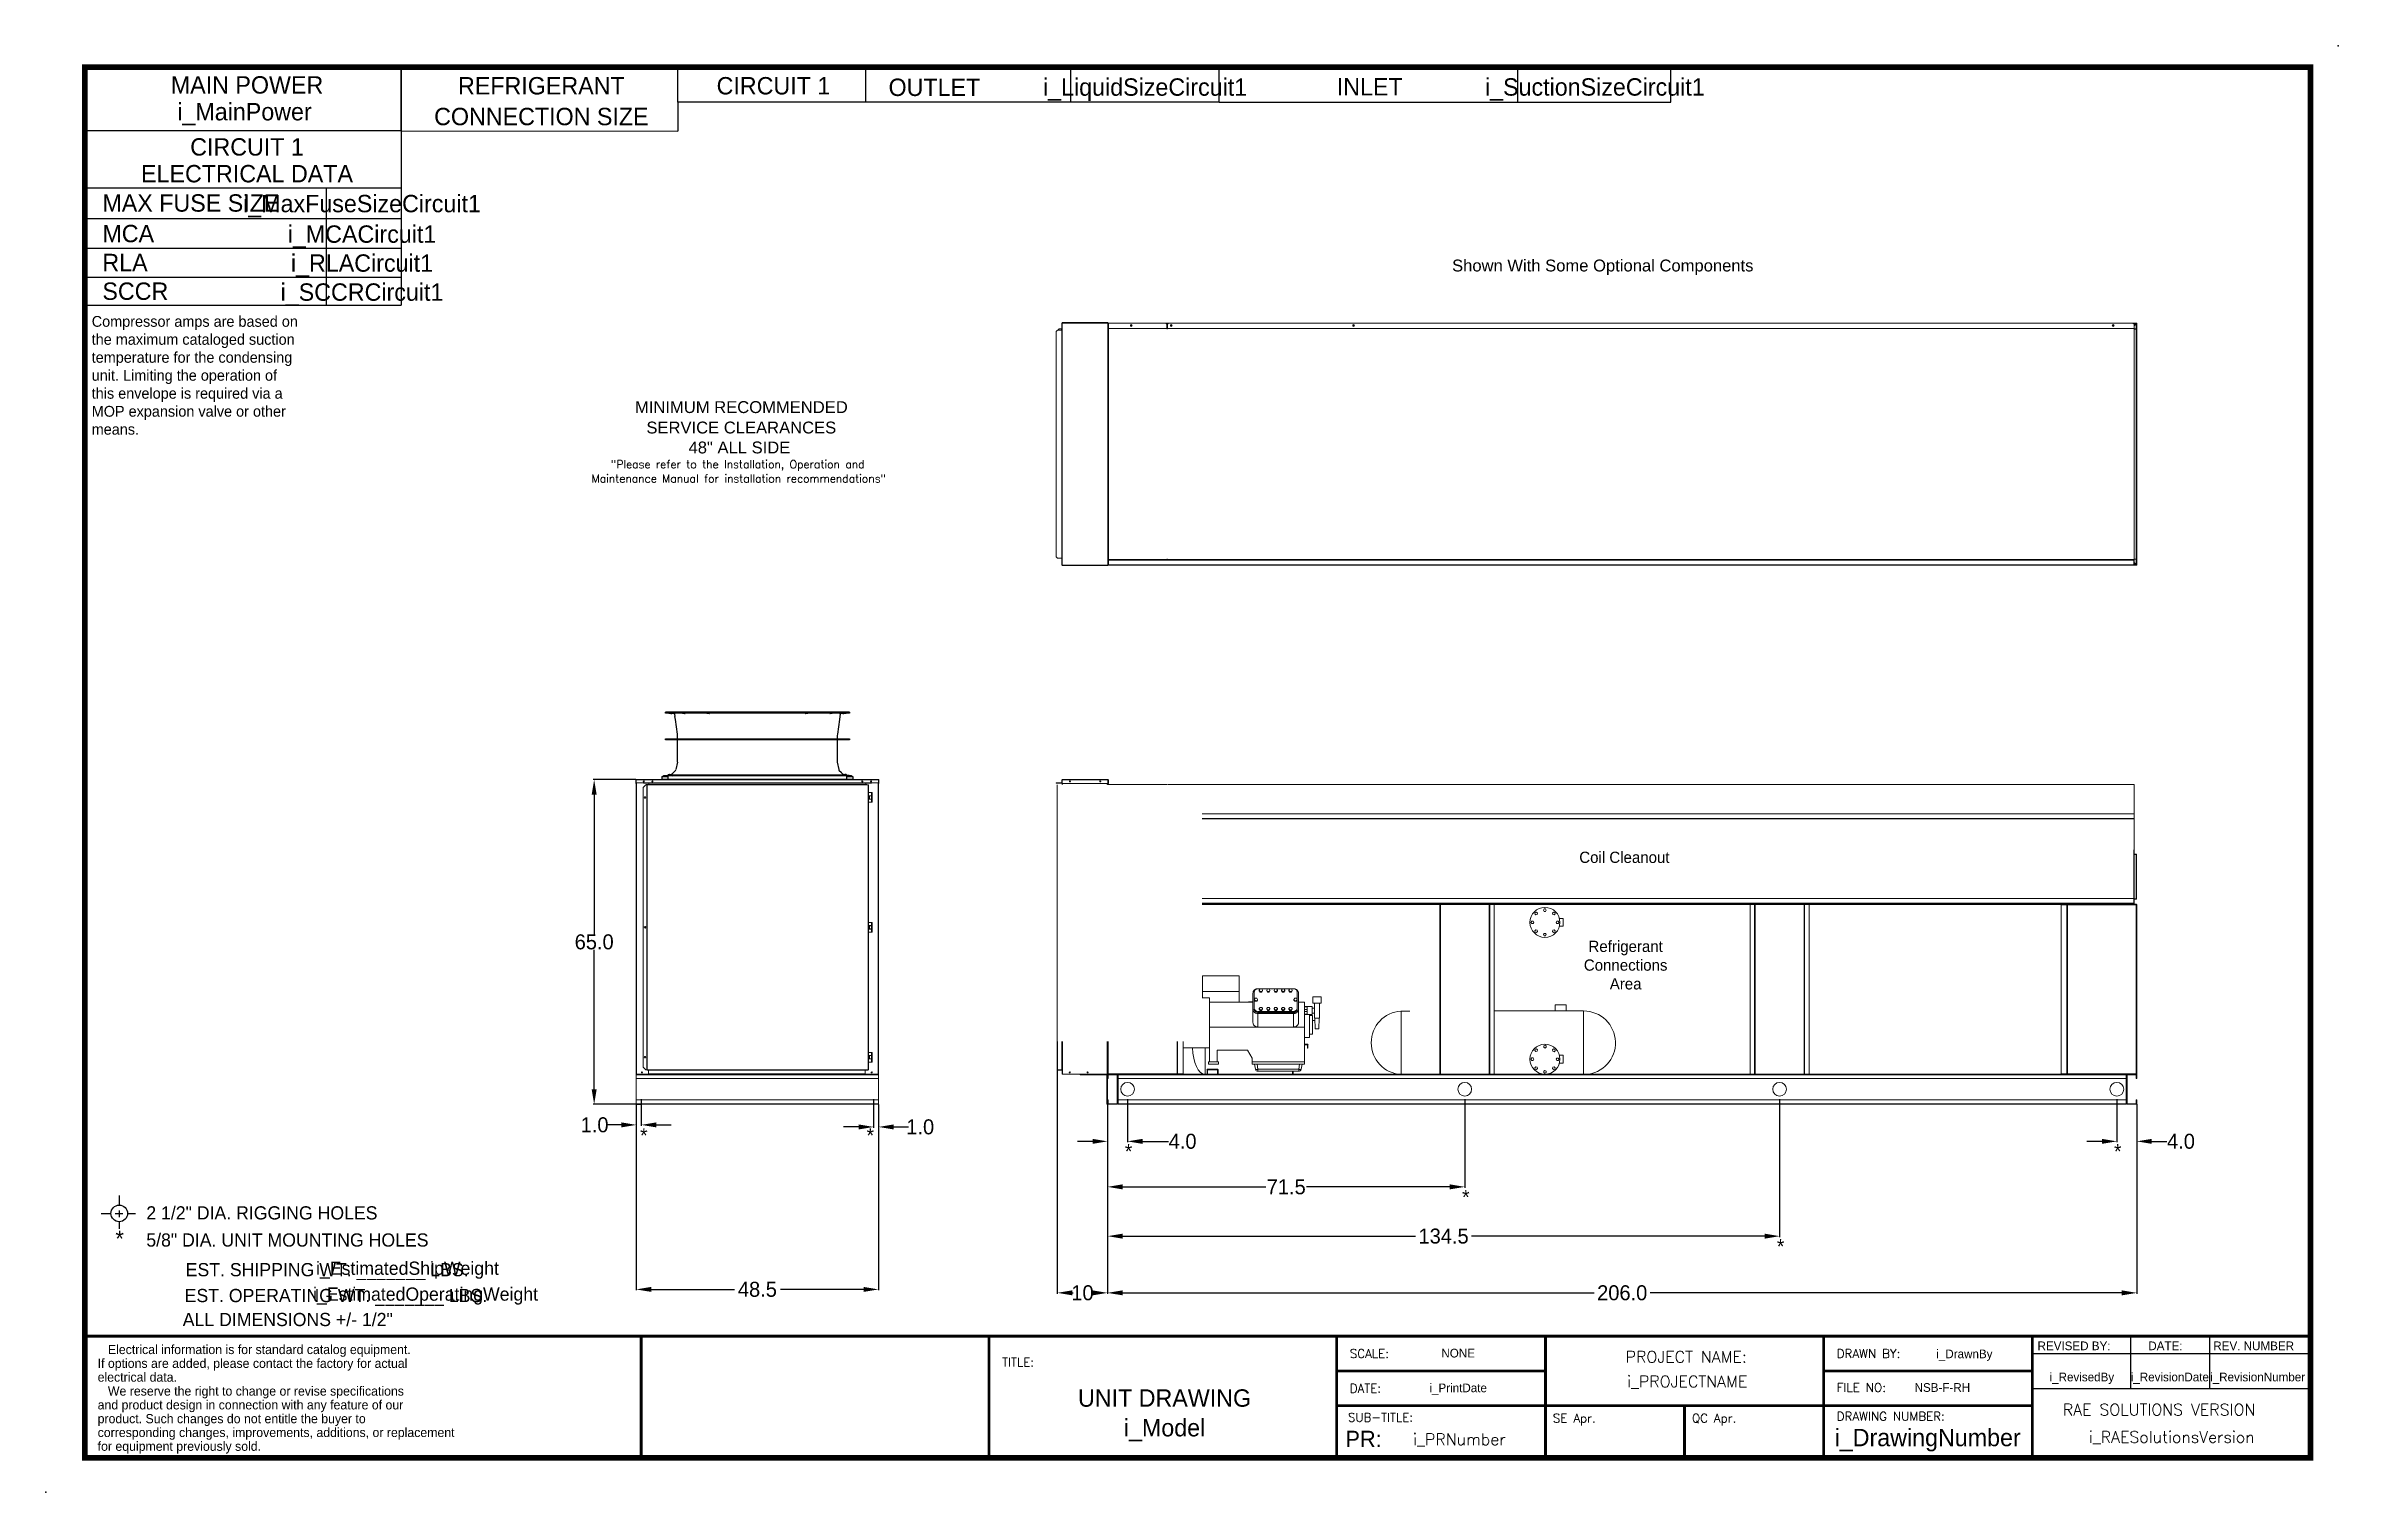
# Model space of a CAD drawing. Header units: inches. Extents: x 3940 to 4398, y -300 to -10.
import ezdxf
from ezdxf.enums import TextEntityAlignment as Align

# ---------------------------------------------------------------- set-up
doc = ezdxf.new("R2010")
doc.units = ezdxf.units.IN
doc.header["$MEASUREMENT"] = 0
doc.header["$PDSIZE"] = -1
for name, color, linetype in [('C1E', 7, 'Continuous'), ('C1RC', 7, 'Continuous'), ('L192', 7, 'Continuous')]:
    doc.layers.add(name, color=color, linetype=linetype)
doc.styles.add('dimentions', font='arial.ttf')
doc.styles.add('SIMPLEX', font='SIMPLEX')
doc.dimstyles.get("Standard").update_dxf_attribs({"dimtxt": 3, "dimasz": 3, "dimexe": 0.18, "dimexo": 0.0625, "dimgap": 0.09, "dimtad": 0, "dimtih": 1, "dimtoh": 1, "dimdec": 1, "dimzin": 0, "dimdsep": 46, "dimtxsty": 'Standard', "dimcen": 0.09, "dimadec": 0, "dimazin": 0, "dimtfac": 1, "dimtdec": 1, "dimtofl": 0, "dimtmove": 0, "dimatfit": 3, "dimfxl": 1, "dimtolj": 1, "dimtzin": 0, "dimarcsym": 0})

msp = doc.modelspace()

# ---------------------------------------------------------------- texts
at = {"color": 7, "lineweight": 25}
for s, height, style, p in [('Shown With Some Optional Components', 2.376, 'dimentions', (4221.14, -55.23)), ('MINIMUM RECOMMENDED', 2.376, 'dimentions', (4057.6, -83.58)), ('SERVICE CLEARANCES', 2.376, 'dimentions', (4059.88, -87.67)), ('48" ALL SIDE ', 2.376, 'dimentions', (4068.32, -91.66)), ('TITLE:', 1.74, 'SIMPLEX', (4131.06, -274.51)), ('SCALE:', 1.74, 'SIMPLEX', (4200.67, -272.77)), ('DRAWN BY:', 1.74, 'SIMPLEX', (4298.12, -272.77)), ('DATE:', 1.74, 'SIMPLEX', (4200.67, -279.73)), ('FILE NO:', 1.74, 'SIMPLEX', (4298.12, -279.56)), ('SUB-TITLE:', 1.74, 'SIMPLEX', (4200.29, -285.54)), ('SE Apr.', 1.74, 'SIMPLEX', (4241.31, -285.7)), ('QC Apr.', 1.74, 'SIMPLEX', (4269.15, -285.7)), ('DRAWING NUMBER:', 1.7402, 'SIMPLEX', (4298.12, -285.33)), ('RAE SOLUTIONS VERSION', 2.311, 'SIMPLEX', (4343.38, -284.28))]:
    msp.add_text(s, height=height, dxfattribs=dict(at, style=style)).set_placement(p)
at = {"color": 7, "lineweight": 25, "style": 'SIMPLEX'}
for s, height, p in [('Maintenance Manual for installation recommendations"', 1.5777, (4078.36, -97.48)), ('"Please refer to the Installation, Operation and', 1.5777, (4078.17, -94.62)), ('PROJECT NAME:', 2.311, (4268.02, -273.7)), ('i_PROJECTNAME', 2.311, (4268.2, -278.64)), ('i_PRNumber', 2.311, (4222.6, -290.22)), ('i_RAESolutionsVersion', 2.311, (4365.18, -289.77))]:
    msp.add_text(s, height=height, dxfattribs=at).set_placement(p, align=Align.CENTER)
at = {"color": 7}
msp.add_text('*', height=2.89, dxfattribs=at).set_placement((4058.62, -229.67))
at = {"color": 7, "text_generation_flag": 2}
for p in [(4105.45, -229.67), (4157.14, -232.86), (4355.13, -232.86), (4224.64, -242.01), (4287.64, -251.88)]:
    msp.add_text('*', height=2.89, dxfattribs=at).set_placement(p)
at = {"color": 7, "lineweight": 25}
for s, height, p in [('2 1/2" DIA. RIGGING HOLES', 2.6452, (3959.79, -245.05)), ('5/8" DIA. UNIT MOUNTING HOLES', 2.6452, (3959.79, -250.48)), ('   Electrical information is for standard catalog equipment.', 1.841, (3950.05, -272)), ('REVISED BY:', 1.7402, (4338.32, -271.22)), ('DATE:', 1.74, (4360.49, -271.22)), ('REV. NUMBER', 1.7402, (4373.5, -271.22)), ('If options are added, please contact the factory for actual', 1.841, (3950.05, -274.77)), ('electrical data.', 1.841, (3950.05, -277.53)), ('   We reserve the right to change or revise specifications', 1.841, (3950.05, -280.32)), ('and product design in connection with any feature of our', 1.841, (3950.05, -283.08)), ('product. Such changes do not entitle the buyer to', 1.841, (3950.05, -285.85)), ('corresponding changes, improvements, additions, or replacement ', 1.841, (3950.05, -288.61)), ('for equipment previously sold.', 1.841, (3950.05, -291.37))]:
    msp.add_text(s, height=height, dxfattribs=at).set_placement(p)
for s, height, p in [('*', 3.26, (3954.45, -250.52)), ('EST. SHIPPING WT. _______ LBS.', 2.6452, (3995.98, -256.42)), ('i_EstimatedShipWeight', 2.6482, (4012.06, -256.13)), ('EST. OPERATING WT. _______ LBS.', 2.6452, (3997.74, -261.6)), ('i_EstimatedOperatingWeight', 2.6452, (4015.68, -261.31)), ('ALL DIMENSIONS +/- 1/2"', 2.6452, (3988.1, -266.4)), ('NONE', 1.74, (4222.36, -272.68)), ('i_DrawnBy', 1.74, (4323.68, -272.83)), ('UNIT DRAWING', 3.4805, (4163.59, -282.54)), ('i_PrintDate', 1.7402, (4222.36, -279.64)), ('NSB-F-RH', 1.74, (4319.27, -279.56)), ('i_RevisedBy', 1.7402, (4347.19, -277.46)), ('i_RevisionDate', 1.7402, (4364.8, -277.46)), ('i_RevisionNumber', 1.7402, (4382.37, -277.46)), ('i_Model', 3.48, (4163.59, -288.48)), ('i_DrawingNumber', 3.4805, (4316.33, -290.45))]:
    msp.add_text(s, height=height, dxfattribs=at).set_placement(p, align=Align.CENTER)
msp.add_text('PR:', height=3.263, dxfattribs=at).set_placement((4207.06, -290.62), align=Align.RIGHT)
at = {"color": 7, "insert": (3948.06, -64.15), "char_height": 2.16, "attachment_point": 1}
msp.add_mtext_dynamic_manual_height_columns(' Compressor amps are based on \\P the maximum cataloged suction \\P temperature for the condensing \\P unit. Limiting the operation of \\P this envelope is required via a \\P MOP expansion valve or other \\P means.', width=66.8241, gutter_width=144.43, heights=[29.63], dxfattribs=at)
at = {"color": 7, "char_height": 2.25, "attachment_point": 8}
for s, insert in [('Coil Cleanout', (4255.63, -173.69)), ('Refrigerant\\PConnections\\PArea', (4255.88, -199.02))]:
    msp.add_mtext(s, dxfattribs=dict(at, insert=insert))
at = {"layer": 'C1E', "color": 7, "lineweight": 25}
for s, height, p in [('MAIN POWER', 3.48, (3979.95, -19.62)), ('i_MainPower', 3.4805, (3979.44, -24.98)), ('CIRCUIT 1', 3.48, (3979.95, -32.03)), ('ELECTRICAL DATA', 3.4805, (3979.95, -37.39)), ('i_MaxFuseSizeCircuit1', 3.4805, (4002.96, -43.38)), ('i_MCACircuit1', 3.4805, (4002.96, -49.49)), ('i_RLACircuit1', 3.4805, (4002.96, -55.29)), ('i_SCCRCircuit1', 3.4805, (4002.96, -61.1))]:
    msp.add_text(s, height=height, dxfattribs=at).set_placement(p, align=Align.CENTER)
for s, height, p in [('MAX FUSE SIZE', 3.4805, (3951, -43.26)), ('MCA', 3.48, (3951, -49.38)), ('RLA', 3.48, (3951, -55.18)), ('SCCR', 3.48, (3951, -60.92))]:
    msp.add_text(s, height=height, dxfattribs=at).set_placement(p)
at = {"layer": 'C1RC', "color": 7, "lineweight": 25}
for s, height, p in [('REFRIGERANT', 3.4805, (4038.86, -19.79)), ('CIRCUIT 1', 3.48, (4085.31, -19.79)), ('i_LiquidSizeCircuit1', 3.4805, (4159.69, -20.05)), ('INLET', 3.48, (4204.66, -19.99)), ('i_SuctionSizeCircuit1', 3.4805, (4249.71, -20.03)), ('CONNECTION SIZE', 3.4805, (4038.86, -25.95))]:
    msp.add_text(s, height=height, dxfattribs=at).set_placement(p, align=Align.CENTER)
msp.add_text('OUTLET', height=3.48, dxfattribs=at).set_placement((4108.35, -21.14), align=Align.BOTTOM_LEFT)

# ---------------------------------------------------------------- blocks, each defined once
blk = doc.blocks.new('*D2')
at = {"color": 0, "lineweight": -2}
for p, q in [((4152.19, -222.04), (4152.19, -229.59)), ((4156.19, -223.04), (4156.19, -229.59)), ((4149.19, -229.41), (4146.19, -229.41)), ((4159.19, -229.41), (4164.36, -229.41))]:
    blk.add_line(p, q, dxfattribs=at)
at = {"color": 0}
for points in [[(4149.19, -228.91), (4149.19, -229.91), (4152.19, -229.41)], [(4159.19, -228.91), (4159.19, -229.91), (4156.19, -229.41)]]:
    blk.add_solid(points, dxfattribs=at)
at = {"layer": 'Defpoints', "color": 0}
for p in [(4152.19, -221.98), (4156.19, -222.98), (4152.19, -229.41)]:
    blk.add_point(p, dxfattribs=at)
at = {"color": 0, "insert": (4167.2, -229.41), "char_height": 3, "attachment_point": 5}
blk.add_mtext('\\A1;4.0', dxfattribs=at)
blk = doc.blocks.new('*D3')
at = {"color": 0, "lineweight": -2}
for p, q in [((4142.12, -215.13), (4142.12, -259.92)), ((4152.19, -222.04), (4152.19, -259.92)), ((4145.12, -259.74), (4145.32, -259.74)), ((4149.19, -259.74), (4149, -259.74))]:
    blk.add_line(p, q, dxfattribs=at)
at = {"color": 0}
for points in [[(4145.12, -259.24), (4145.12, -260.24), (4142.12, -259.74)], [(4149.19, -259.24), (4149.19, -260.24), (4152.19, -259.74)]]:
    blk.add_solid(points, dxfattribs=at)
at = {"layer": 'Defpoints', "color": 0}
for p in [(4142.12, -215.07), (4152.19, -221.98), (4142.12, -259.74)]:
    blk.add_point(p, dxfattribs=at)
at = {"color": 0, "insert": (4147.16, -259.74), "char_height": 3, "attachment_point": 5}
blk.add_mtext('\\A1;10', dxfattribs=at)
blk = doc.blocks.new('*D4')
at = {"color": 0, "lineweight": -2}
for p, q in [((4354.19, -223.04), (4354.19, -229.59)), ((4358.19, -221.93), (4358.19, -229.59)), ((4351.19, -229.41), (4348.19, -229.41)), ((4361.19, -229.41), (4364.19, -229.41))]:
    blk.add_line(p, q, dxfattribs=at)
at = {"color": 0}
for points in [[(4351.19, -228.91), (4351.19, -229.91), (4354.19, -229.41)], [(4361.19, -228.91), (4361.19, -229.91), (4358.19, -229.41)]]:
    blk.add_solid(points, dxfattribs=at)
at = {"layer": 'Defpoints', "color": 0}
for p in [(4354.19, -222.98), (4358.19, -221.87), (4358.19, -229.41)]:
    blk.add_point(p, dxfattribs=at)
at = {"color": 0, "insert": (4367.03, -229.41), "char_height": 3, "attachment_point": 5}
blk.add_mtext('\\A1;4.0', dxfattribs=at)
blk = doc.blocks.new('*D5')
at = {"color": 0, "lineweight": -2}
for p, q in [((4152.19, -225.87), (4152.19, -259.92)), ((4358.19, -225.82), (4358.19, -259.92)), ((4155.19, -259.74), (4249.6, -259.74)), ((4355.19, -259.74), (4260.78, -259.74))]:
    blk.add_line(p, q, dxfattribs=at)
at = {"color": 0}
for points in [[(4155.19, -259.24), (4155.19, -260.24), (4152.19, -259.74)], [(4355.19, -259.24), (4355.19, -260.24), (4358.19, -259.74)]]:
    blk.add_solid(points, dxfattribs=at)
at = {"layer": 'Defpoints', "color": 0}
for p in [(4152.19, -225.81), (4358.19, -225.76), (4358.19, -259.74)]:
    blk.add_point(p, dxfattribs=at)
at = {"color": 0, "insert": (4255.19, -259.74), "char_height": 3, "attachment_point": 5}
blk.add_mtext('\\A1;206.0', dxfattribs=at)
blk = doc.blocks.new('*D6')
at = {"color": 0, "lineweight": -2}
for p, q in [((4057.85, -222.04), (4057.85, -259.23)), ((4106.35, -222.04), (4106.35, -259.23)), ((4060.85, -259.05), (4077.51, -259.05)), ((4103.35, -259.05), (4086.69, -259.05))]:
    blk.add_line(p, q, dxfattribs=at)
at = {"color": 0}
for points in [[(4060.85, -258.55), (4060.85, -259.55), (4057.85, -259.05)], [(4103.35, -258.55), (4103.35, -259.55), (4106.35, -259.05)]]:
    blk.add_solid(points, dxfattribs=at)
at = {"layer": 'Defpoints', "color": 0}
for p in [(4057.85, -221.98), (4106.35, -221.98), (4106.35, -259.05)]:
    blk.add_point(p, dxfattribs=at)
at = {"color": 0, "insert": (4082.1, -259.05), "char_height": 3, "attachment_point": 5}
blk.add_mtext('\\A1;48.5', dxfattribs=at)
blk = doc.blocks.new('*D7')
at = {"color": 0, "lineweight": -2}
for p, q in [((4057.78, -156.98), (4049.25, -156.98)), ((4049.43, -159.98), (4049.43, -187.89)), ((4049.43, -218.98), (4049.43, -191.07)), ((4082.03, -221.98), (4049.25, -221.98))]:
    blk.add_line(p, q, dxfattribs=at)
at = {"color": 0}
for points in [[(4048.93, -159.98), (4049.93, -159.98), (4049.43, -156.98)], [(4048.93, -218.98), (4049.93, -218.98), (4049.43, -221.98)]]:
    blk.add_solid(points, dxfattribs=at)
at = {"layer": 'Defpoints', "color": 0}
for p in [(4049.43, -156.98), (4057.85, -156.98), (4082.1, -221.98)]:
    blk.add_point(p, dxfattribs=at)
at = {"color": 0, "insert": (4049.43, -189.48), "char_height": 3, "attachment_point": 5}
blk.add_mtext('\\A1;65.0', dxfattribs=at)
blk = doc.blocks.new('*D9')
at = {"color": 0, "lineweight": -2}
for p, q in [((4057.85, -221.93), (4057.85, -226.29)), ((4058.85, -223.04), (4058.85, -226.29)), ((4054.85, -226.11), (4051.85, -226.11)), ((4061.85, -226.11), (4064.85, -226.11))]:
    blk.add_line(p, q, dxfattribs=at)
at = {"color": 0}
for points in [[(4054.85, -225.61), (4054.85, -226.61), (4057.85, -226.11)], [(4061.85, -225.61), (4061.85, -226.61), (4058.85, -226.11)]]:
    blk.add_solid(points, dxfattribs=at)
at = {"layer": 'Defpoints', "color": 0}
for p in [(4057.85, -221.87), (4058.85, -222.98), (4057.85, -226.11)]:
    blk.add_point(p, dxfattribs=at)
at = {"color": 0, "insert": (4049.51, -226.11), "char_height": 3, "attachment_point": 5}
blk.add_mtext('\\A1;1.0', dxfattribs=at)
blk = doc.blocks.new('*D10')
at = {"color": 0, "lineweight": -2}
for p, q in [((4105.35, -223.04), (4105.35, -226.7)), ((4106.35, -222.1), (4106.35, -226.7)), ((4102.35, -226.52), (4099.35, -226.52)), ((4109.35, -226.52), (4112.35, -226.52))]:
    blk.add_line(p, q, dxfattribs=at)
at = {"color": 0}
for points in [[(4102.35, -226.02), (4102.35, -227.02), (4105.35, -226.52)], [(4109.35, -226.02), (4109.35, -227.02), (4106.35, -226.52)]]:
    blk.add_solid(points, dxfattribs=at)
at = {"layer": 'Defpoints', "color": 0}
for p in [(4105.35, -222.98), (4106.35, -222.04), (4106.35, -226.52)]:
    blk.add_point(p, dxfattribs=at)
at = {"color": 0, "insert": (4114.69, -226.52), "char_height": 3, "attachment_point": 5}
blk.add_mtext('\\A1;1.0', dxfattribs=at)
blk = doc.blocks.new('*D11')
at = {"color": 0, "lineweight": -2}
for p, q in [((4152.19, -222.04), (4152.19, -238.7)), ((4223.69, -223.04), (4223.69, -238.7)), ((4155.19, -238.52), (4183.85, -238.52)), ((4220.69, -238.52), (4192.03, -238.52))]:
    blk.add_line(p, q, dxfattribs=at)
at = {"color": 0}
for points in [[(4155.19, -238.02), (4155.19, -239.02), (4152.19, -238.52)], [(4220.69, -238.02), (4220.69, -239.02), (4223.69, -238.52)]]:
    blk.add_solid(points, dxfattribs=at)
at = {"layer": 'Defpoints', "color": 0}
for p in [(4152.19, -221.98), (4223.69, -222.98), (4223.69, -238.52)]:
    blk.add_point(p, dxfattribs=at)
at = {"color": 0, "insert": (4187.94, -238.52), "char_height": 3, "attachment_point": 5}
blk.add_mtext('\\A1;71.5', dxfattribs=at)
blk = doc.blocks.new('*D12')
at = {"color": 0, "lineweight": -2}
for p, q in [((4152.19, -222.04), (4152.19, -248.57)), ((4286.69, -223.04), (4286.69, -248.57)), ((4155.19, -248.39), (4213.85, -248.39)), ((4283.69, -248.39), (4225.03, -248.39))]:
    blk.add_line(p, q, dxfattribs=at)
at = {"color": 0}
for points in [[(4155.19, -247.89), (4155.19, -248.89), (4152.19, -248.39)], [(4283.69, -247.89), (4283.69, -248.89), (4286.69, -248.39)]]:
    blk.add_solid(points, dxfattribs=at)
at = {"layer": 'Defpoints', "color": 0}
for p in [(4152.19, -221.98), (4286.69, -222.98), (4286.69, -248.39)]:
    blk.add_point(p, dxfattribs=at)
at = {"color": 0, "insert": (4219.44, -248.39), "char_height": 3, "attachment_point": 5}
blk.add_mtext('\\A1;134.5', dxfattribs=at)

# ---------------------------------------------------------------- dimensions: what is measured, and where the dimension line sits
at = {"color": 7}
dim = msp.add_linear_dim(base=(4049.43, -156.98), p1=(4082.1, -221.98), p2=(4057.85, -156.98), angle=90, dimstyle='Standard', override={"dimrnd": 0}, dxfattribs=at)
dim.commit()
dim.dimension.update_dxf_attribs({"geometry": '*D7', "text_midpoint": (4049.43, -189.48)})
dim = msp.add_linear_dim(base=(4142.12, -259.74), p1=(4152.19, -221.98), p2=(4142.12, -215.07), text='10', dimstyle='Standard', dxfattribs=at)
dim.commit()
dim.dimension.update_dxf_attribs({"geometry": '*D3', "text_midpoint": (4147.16, -259.74)})
for base, p1, p2, picture, middle in [((4057.85, -226.11), (4058.85, -222.98), (4057.85, -221.87), '*D9', (4049.51, -226.11)), ((4106.35, -259.05), (4057.85, -221.98), (4106.35, -221.98), '*D6', (4082.1, -259.05)), ((4106.35, -226.52), (4105.35, -222.98), (4106.35, -222.04), '*D10', (4114.69, -226.52)), ((4358.19, -229.41), (4354.19, -222.98), (4358.19, -221.87), '*D4', (4367.03, -229.41)), ((4358.19, -259.74), (4152.19, -225.81), (4358.19, -225.76), '*D5', (4255.19, -259.74))]:
    dim = msp.add_linear_dim(base=base, p1=p1, p2=p2, dimstyle='Standard', dxfattribs=at)
    dim.commit()
    dim.dimension.update_dxf_attribs({"geometry": picture, "text_midpoint": middle})
dim = msp.add_linear_dim(base=(4152.19, -229.41), p1=(4156.19, -222.98), p2=(4152.19, -221.98), dimstyle='Standard', dxfattribs=at)
dim.commit()
dim.dimension.update_dxf_attribs({"geometry": '*D2', "text_midpoint": (4167.2, -229.41), "dimtype": 160})
for base, p2, picture, middle in [((4223.69, -238.52), (4223.69, -222.98), '*D11', (4187.94, -238.52)), ((4286.69, -248.39), (4286.69, -222.98), '*D12', (4219.44, -248.39))]:
    dim = msp.add_linear_dim(base=base, p1=(4152.19, -221.98), p2=p2, angle=180, dimstyle='Standard', dxfattribs=at)
    dim.commit()
    dim.dimension.update_dxf_attribs({"geometry": picture, "text_midpoint": middle})

# ---------------------------------------------------------------- linework, layer by layer
at = {"color": 7, "lineweight": 25}
for p, q in [((4392.97, -292.78), (4392.97, -14.34)), ((3954.38, -240.28), (3954.38, -242.03)), ((3950.75, -243.83), (3952.53, -243.83)), ((3953.56, -243.83), (3955.06, -243.83)), ((3954.38, -243.26), (3954.38, -244.59)), ((3954.38, -245.54), (3954.38, -246.93)), ((3956.08, -243.83), (3957.6, -243.83)), ((4058.84, -292.78), (4058.84, -268.42)), ((4128.45, -292.78), (4128.45, -268.42)), ((4198.06, -268.42), (4337.28, -268.42)), ((4198.06, -292.78), (4198.06, -268.42)), ((4239.83, -268.42), (4239.83, -292.78)), ((4295.51, -268.42), (4295.51, -282.34)), ((4337.28, -268.42), (4337.28, -292.78)), ((4337.28, -268.42), (4392.97, -268.42)), ((4337.28, -268.42), (4337.28, -271.9)), ((4356.93, -268.42), (4356.93, -278.86)), ((4372.75, -268.42), (4372.75, -278.86)), ((4337.28, -271.9), (4392.97, -271.9)), ((4239.83, -275.38), (4198.06, -275.38)), ((4295.51, -275.38), (4337.28, -275.38)), ((4295.51, -282.34), (4295.51, -275.38)), ((4337.28, -278.86), (4392.97, -278.86)), ((4337.28, -282.34), (4198.06, -282.34)), ((4267.67, -282.34), (4267.67, -292.78)), ((4295.51, -282.34), (4295.51, -292.78))]:
    msp.add_line(p, q, dxfattribs=at)
at = {"color": 7, "linetype": 'Continuous', "lineweight": 25}
for p, q in [((4063.69, -143.7), (4063.69, -143.47)), ((4095.11, -143.47), (4063.69, -143.47)), ((4064.34, -143.71), (4063.69, -143.7)), ((4095.11, -143.7), (4063.69, -143.7)), ((4065.39, -143.71), (4065.15, -143.71)), ((4065.61, -144.31), (4065.55, -143.85)), ((4065.68, -144.94), (4065.59, -144.31)), ((4066.09, -147.89), (4065.68, -144.94)), ((4100.5, -143.47), (4095.11, -143.47)), ((4100.5, -143.7), (4095.11, -143.7)), ((4098.51, -144.94), (4098.1, -147.89)), ((4098.6, -144.31), (4098.51, -144.94)), ((4098.65, -143.85), (4098.58, -144.31)), ((4099.04, -143.71), (4098.8, -143.71)), ((4100.5, -143.7), (4099.85, -143.71)), ((4100.5, -143.47), (4100.5, -143.7)), ((4063.69, -148.8), (4098.06, -148.77)), ((4063.69, -149.01), (4063.69, -148.8)), ((4098.06, -149.03), (4063.69, -149.01)), ((4066.13, -148.77), (4066.13, -148.44)), ((4066.13, -153.49), (4066.13, -149.03)), ((4098.06, -148.44), (4098.06, -148.77)), ((4098.06, -148.77), (4100.5, -148.8)), ((4100.5, -149.01), (4098.06, -149.03)), ((4098.06, -149.03), (4098.06, -153.49)), ((4100.5, -148.8), (4100.5, -149.01)), ((4064.38, -155.95), (4064.38, -155.95)), ((4064.98, -155.89), (4064.69, -156.04)), ((4065.31, -155.56), (4064.98, -155.89)), ((4065.29, -155.56), (4065.76, -155.1)), ((4066.13, -153.49), (4065.8, -154.93)), ((4098.06, -153.49), (4098.39, -154.93)), ((4098.39, -154.93), (4098.43, -155.1)), ((4098.43, -155.1), (4098.9, -155.56)), ((4099.22, -155.89), (4098.88, -155.56)), ((4099.5, -156.04), (4099.22, -155.89)), ((4099.64, -155.96), (4099.64, -155.95)), ((4099.65, -155.95), (4099.65, -155.96)), ((4099.7, -155.96), (4099.7, -155.95)), ((4099.73, -155.95), (4099.73, -155.96)), ((4099.8, -155.96), (4099.8, -155.95)), ((4099.83, -155.96), (4099.82, -155.95)), ((4099.82, -155.95), (4099.82, -155.96)), ((4099.83, -155.96), (4099.83, -155.95)), ((4099.83, -155.96), (4099.83, -155.95)), ((4099.83, -155.95), (4099.83, -155.96)), ((4063, -156.38), (4063, -156.98)), ((4063, -156.38), (4064.18, -156.38)), ((4064.18, -156.98), (4063, -156.98)), ((4063.29, -156.15), (4063.37, -156.15)), ((4063.3, -156.33), (4063.29, -156.16)), ((4063.31, -156.33), (4063.31, -156.16)), ((4063.37, -156.15), (4064.02, -156.14)), ((4064.02, -156.16), (4064.02, -156.08)), ((4064.02, -156.08), (4064.76, -156.08)), ((4064.02, -156.16), (4064.03, -156.16)), ((4064.03, -156.16), (4064.09, -156.16)), ((4064.18, -156.38), (4064.18, -156.98)), ((4100.01, -156.98), (4064.18, -156.98)), ((4064.22, -156.08), (4064.22, -156.04)), ((4064.22, -156.04), (4064.62, -156.04)), ((4064.62, -156.04), (4064.69, -156.04)), ((4064.69, -156.04), (4064.69, -156.08)), ((4064.76, -156.08), (4064.89, -156.08)), ((4064.89, -156.08), (4064.89, -156.15)), ((4099.3, -156.11), (4064.89, -156.11)), ((4064.89, -156.14), (4099.3, -156.14)), ((4065.06, -156.38), (4065.06, -156.38)), ((4099.3, -156.15), (4099.3, -156.08)), ((4099.3, -156.08), (4100.04, -156.08)), ((4099.5, -156.08), (4099.5, -156.04)), ((4099.5, -156.04), (4099.9, -156.04)), ((4099.9, -156.04), (4099.97, -156.04)), ((4099.97, -156.04), (4099.97, -156.08)), ((4100.01, -156.98), (4100.01, -156.38)), ((4100.01, -156.38), (4101.19, -156.38)), ((4101.19, -156.98), (4100.01, -156.98)), ((4100.04, -156.08), (4100.17, -156.08)), ((4100.11, -156.16), (4100.16, -156.16)), ((4100.16, -156.16), (4100.17, -156.16)), ((4100.17, -156.08), (4100.17, -156.16)), ((4100.17, -156.14), (4100.82, -156.15)), ((4100.82, -156.15), (4100.9, -156.15)), ((4100.88, -156.33), (4100.88, -156.16)), ((4100.9, -156.15), (4100.9, -156.16)), ((4100.9, -156.16), (4100.9, -156.33)), ((4101.19, -156.38), (4101.19, -156.98))]:
    msp.add_line(p, q, dxfattribs=at)
at = {"color": 7, "linetype": 'Continuous', "lineweight": 15}
for p, q in [((4057.85, -157.05), (4057.77, -157.05)), ((4057.77, -157.05), (4057.77, -157.73)), ((4057.77, -157.73), (4057.85, -157.73)), ((4106.35, -156.98), (4057.85, -156.98)), ((4057.85, -157.05), (4057.85, -156.98)), ((4106.35, -157.05), (4057.85, -157.05)), ((4057.85, -157.59), (4057.85, -157.05)), ((4057.85, -157.05), (4057.85, -157.73)), ((4059.28, -157.59), (4057.85, -157.59)), ((4057.85, -157.59), (4057.85, -215.98)), ((4057.92, -157.59), (4057.92, -215.98)), ((4059.75, -158.03), (4059.25, -158.53)), ((4059.25, -214.57), (4059.25, -158.53)), ((4059.28, -157.59), (4059.28, -157.63)), ((4059.28, -157.59), (4104.91, -157.59)), ((4059.28, -157.59), (4059.28, -157.59)), ((4104.91, -157.59), (4059.28, -157.59)), ((4059.28, -157.63), (4059.28, -157.7)), ((4059.54, -157.64), (4059.28, -157.63)), ((4059.54, -157.71), (4059.28, -157.7)), ((4059.54, -157.64), (4059.54, -157.71)), ((4059.54, -157.64), (4104.66, -157.64)), ((4059.54, -157.71), (4104.66, -157.71)), ((4059.75, -158.03), (4059.98, -158.03)), ((4059.82, -158.03), (4059.82, -157.96)), ((4059.82, -157.96), (4104.01, -157.96)), ((4060.06, -158.03), (4059.98, -158.03)), ((4059.98, -158.03), (4059.98, -215.07)), ((4059.98, -215.07), (4059.98, -158.03)), ((4059.98, -158.03), (4059.98, -158.03)), ((4104.25, -158.03), (4060.06, -158.03)), ((4060.06, -158.03), (4060.06, -215.07)), ((4060.4, -157.71), (4060.4, -157.96)), ((4103.8, -157.96), (4103.8, -157.71)), ((4104.01, -157.96), (4104.01, -158.03)), ((4104.25, -158.03), (4104.25, -215.07)), ((4104.32, -158.03), (4104.25, -158.03)), ((4104.32, -158.03), (4104.32, -215.07)), ((4104.92, -159.59), (4104.32, -159.59)), ((4104.92, -160.22), (4104.32, -160.22)), ((4104.42, -160.24), (4104.42, -160.87)), ((4104.54, -160.24), (4104.42, -160.24)), ((4104.54, -160.87), (4104.54, -160.24)), ((4104.92, -160.24), (4104.54, -160.24)), ((4104.57, -160.24), (4104.57, -160.22)), ((4104.91, -157.63), (4104.66, -157.64)), ((4104.66, -157.64), (4104.66, -157.71)), ((4104.91, -157.7), (4104.66, -157.71)), ((4104.89, -160.22), (4104.89, -160.24)), ((4104.91, -157.63), (4104.91, -157.59)), ((4104.91, -157.59), (4104.91, -157.59)), ((4106.35, -157.59), (4104.91, -157.59)), ((4104.91, -157.63), (4104.91, -157.7)), ((4104.92, -159.59), (4104.92, -160.22)), ((4105.05, -159.59), (4104.92, -159.59)), ((4104.92, -160.22), (4105.05, -160.22)), ((4104.92, -160.24), (4104.92, -160.87)), ((4105.05, -160.24), (4104.92, -160.24)), ((4105.05, -160.22), (4105.05, -159.59)), ((4105.05, -160.87), (4105.05, -160.24)), ((4106.27, -215.98), (4106.27, -157.59)), ((4106.35, -157.05), (4106.35, -156.98)), ((4106.35, -157.59), (4106.35, -157.05)), ((4106.35, -157.73), (4106.35, -157.05)), ((4106.35, -157.05), (4106.42, -157.05)), ((4106.35, -157.59), (4106.35, -215.98)), ((4106.42, -157.73), (4106.35, -157.73)), ((4106.42, -157.73), (4106.42, -157.05)), ((4104.92, -160.89), (4104.32, -160.89)), ((4104.92, -161.52), (4104.32, -161.52)), ((4104.42, -160.87), (4104.54, -160.87)), ((4104.54, -160.87), (4104.92, -160.87)), ((4104.57, -160.89), (4104.57, -160.87)), ((4104.89, -160.87), (4104.89, -160.89)), ((4104.92, -160.87), (4105.05, -160.87)), ((4104.92, -160.89), (4104.92, -161.52)), ((4105.05, -160.89), (4104.92, -160.89)), ((4104.92, -161.52), (4105.05, -161.52)), ((4105.05, -161.52), (4105.05, -160.89)), ((4104.92, -185.59), (4104.32, -185.59)), ((4104.92, -186.22), (4104.32, -186.22)), ((4104.92, -186.89), (4104.32, -186.89)), ((4104.92, -187.52), (4104.32, -187.52)), ((4104.42, -186.24), (4104.42, -186.87)), ((4104.54, -186.24), (4104.42, -186.24)), ((4104.42, -186.87), (4104.54, -186.87)), ((4104.54, -186.87), (4104.54, -186.24)), ((4104.92, -186.24), (4104.54, -186.24)), ((4104.54, -186.87), (4104.92, -186.87)), ((4104.57, -186.24), (4104.57, -186.22)), ((4104.57, -186.89), (4104.57, -186.87)), ((4104.89, -186.22), (4104.89, -186.24)), ((4104.89, -186.87), (4104.89, -186.89)), ((4104.92, -185.59), (4104.92, -186.22)), ((4105.05, -185.59), (4104.92, -185.59)), ((4104.92, -186.22), (4105.05, -186.22)), ((4104.92, -186.24), (4104.92, -186.87)), ((4105.05, -186.24), (4104.92, -186.24)), ((4104.92, -186.87), (4105.05, -186.87)), ((4104.92, -186.89), (4104.92, -187.52)), ((4105.05, -186.89), (4104.92, -186.89)), ((4104.92, -187.52), (4105.05, -187.52)), ((4105.05, -186.22), (4105.05, -185.59)), ((4105.05, -186.87), (4105.05, -186.24)), ((4105.05, -187.52), (4105.05, -186.89)), ((4242.63, -184.78), (4243.39, -184.78)), ((4243.39, -186.35), (4242.63, -186.35)), ((4243.39, -184.78), (4243.39, -186.35)), ((4059.25, -214.57), (4059.75, -215.07)), ((4059.98, -215.07), (4059.75, -215.07)), ((4060.06, -215.07), (4059.98, -215.07)), ((4059.98, -215.07), (4059.98, -215.07)), ((4104.25, -215.07), (4060.06, -215.07)), ((4060.06, -215.07), (4060.06, -215.15)), ((4060.06, -215.15), (4104.25, -215.15)), ((4060.27, -215.98), (4060.27, -215.15)), ((4103.67, -215.15), (4103.67, -215.98)), ((4104.32, -215.07), (4104.25, -215.07)), ((4104.25, -215.15), (4104.25, -215.07)), ((4104.92, -211.59), (4104.32, -211.59)), ((4104.92, -212.22), (4104.32, -212.22)), ((4104.92, -212.89), (4104.32, -212.89)), ((4104.92, -213.52), (4104.32, -213.52)), ((4104.42, -212.24), (4104.42, -212.87)), ((4104.54, -212.24), (4104.42, -212.24)), ((4104.42, -212.87), (4104.54, -212.87)), ((4104.54, -212.87), (4104.54, -212.24)), ((4104.92, -212.24), (4104.54, -212.24)), ((4104.54, -212.87), (4104.92, -212.87)), ((4104.57, -212.24), (4104.57, -212.22)), ((4104.57, -212.89), (4104.57, -212.87)), ((4104.89, -212.22), (4104.89, -212.24)), ((4104.89, -212.87), (4104.89, -212.89)), ((4104.92, -211.59), (4104.92, -212.22)), ((4105.05, -211.59), (4104.92, -211.59)), ((4104.92, -212.22), (4105.05, -212.22)), ((4104.92, -212.24), (4104.92, -212.87)), ((4105.05, -212.24), (4104.92, -212.24)), ((4104.92, -212.87), (4105.05, -212.87)), ((4104.92, -212.89), (4104.92, -213.52)), ((4105.05, -212.89), (4104.92, -212.89)), ((4104.92, -213.52), (4105.05, -213.52)), ((4105.05, -212.22), (4105.05, -211.59)), ((4105.05, -212.87), (4105.05, -212.24)), ((4105.05, -213.52), (4105.05, -212.89)), ((4242.63, -212.18), (4243.39, -212.18)), ((4243.39, -213.75), (4242.63, -213.75)), ((4243.39, -212.18), (4243.39, -213.75)), ((4057.92, -215.98), (4057.85, -215.98)), ((4057.85, -215.98), (4057.85, -216.08)), ((4057.85, -216.08), (4057.85, -216.85)), ((4106.35, -216.08), (4057.85, -216.08)), ((4106.35, -216.85), (4057.85, -216.85)), ((4057.85, -221.1), (4057.85, -216.85)), ((4060.4, -215.98), (4057.92, -215.98)), ((4060.27, -215.9), (4103.67, -215.9)), ((4060.27, -215.98), (4103.67, -215.98)), ((4106.27, -215.98), (4103.8, -215.98)), ((4106.35, -215.98), (4106.27, -215.98)), ((4106.35, -215.98), (4106.35, -216.08)), ((4106.35, -216.08), (4106.35, -216.85)), ((4106.35, -221.1), (4106.35, -216.85)), ((4106.35, -221.1), (4057.85, -221.1)), ((4057.85, -221.1), (4057.85, -221.87)), ((4057.85, -221.87), (4057.85, -221.98)), ((4106.35, -221.87), (4057.85, -221.87)), ((4106.35, -221.98), (4057.85, -221.98)), ((4067.85, -221.98), (4057.85, -221.98)), ((4106.35, -221.1), (4106.35, -221.87)), ((4106.35, -221.87), (4106.35, -221.98))]:
    msp.add_line(p, q, dxfattribs=at)
at = {"color": 7}
for p, q in [((4057.85, -221.98), (4058.85, -221.98)), ((4058.85, -220.98), (4058.85, -222.98)), ((4105.35, -220.98), (4105.35, -222.98)), ((4156.19, -220.98), (4156.19, -222.98)), ((4156.19, -220.98), (4156.19, -222.98)), ((4223.69, -220.98), (4223.69, -222.98)), ((4286.69, -220.98), (4286.69, -222.98)), ((4354.19, -220.98), (4354.19, -222.98)), ((4354.19, -220.98), (4354.19, -222.98))]:
    msp.add_line(p, q, dxfattribs=at)
at = {"color": 7, "lineweight": 25}
for points, const_width in [([(3947.47, -292.78), (4392.97, -292.78), (4392.97, -14.34), (3947.47, -14.34), (3947.47, -292.78)], 1.11), ([(4059.5, -268.42), (3947.47, -268.42)], 0.557), ([(4392.97, -268.42), (4058.84, -268.42), (4058.84, -292.78)], 0.557), ([(4128.45, -268.42), (4128.45, -292.78)], 0.557), ([(4198.06, -268.42), (4198.06, -292.78)], 0.557), ([(4239.83, -268.42), (4239.83, -292.78)], 0.557), ([(4295.51, -268.42), (4295.51, -292.78)], 0.557), ([(4337.28, -292.78), (4337.28, -268.42), (4392.97, -268.42)], 0.557), ([(4239.83, -275.38), (4198.06, -275.38)], 0.557), ([(4337.28, -275.38), (4295.51, -275.38), (4295.51, -292.78)], 0.557), ([(4337.28, -282.34), (4198.06, -282.34)], 0.557), ([(4267.67, -282.34), (4267.67, -292.78)], 0.557)]:
    msp.add_lwpolyline(points, dxfattribs=dict(at, const_width=const_width))
at = {"color": 7, "linetype": 'Continuous', "lineweight": 15}
for points in [[(4238.15, -183.97), (4238.22, -183.7), (4238.02, -183.5), (4237.75, -183.57), (4237.68, -183.85), (4237.88, -184.04)], [(4239.43, -183.12), (4239.57, -183.37), (4239.85, -183.37), (4239.99, -183.12), (4239.85, -182.88), (4239.57, -182.88)], [(4241.32, -183.98), (4241.59, -184.05), (4241.79, -183.85), (4241.72, -183.58), (4241.45, -183.51), (4241.25, -183.71)], [(4237.49, -185.56), (4237.35, -185.31), (4237.07, -185.31), (4236.93, -185.56), (4237.07, -185.8), (4237.35, -185.8)], [(4238.14, -187.14), (4237.87, -187.07), (4237.67, -187.27), (4237.74, -187.54), (4238.02, -187.61), (4238.21, -187.41)], [(4239.43, -188), (4239.57, -187.76), (4239.85, -187.76), (4239.99, -188), (4239.85, -188.24), (4239.57, -188.24)], [(4241.31, -187.15), (4241.24, -187.42), (4241.44, -187.62), (4241.71, -187.55), (4241.78, -187.28), (4241.58, -187.08)], [(4241.98, -185.57), (4242.12, -185.81), (4242.4, -185.81), (4242.54, -185.57), (4242.4, -185.32), (4242.12, -185.32)], [(4238.15, -211.37), (4238.22, -211.1), (4238.02, -210.9), (4237.75, -210.97), (4237.68, -211.24), (4237.88, -211.44)], [(4241.32, -211.38), (4241.59, -211.45), (4241.79, -211.25), (4241.72, -210.98), (4241.45, -210.91), (4241.25, -211.11)], [(4237.49, -212.95), (4237.35, -212.71), (4237.07, -212.71), (4236.93, -212.95), (4237.07, -213.2), (4237.35, -213.2)], [(4238.14, -214.54), (4237.87, -214.47), (4237.67, -214.67), (4237.74, -214.94), (4238.02, -215.01), (4238.21, -214.81)], [(4241.31, -214.55), (4241.24, -214.82), (4241.44, -215.02), (4241.71, -214.95), (4241.78, -214.68), (4241.58, -214.48)], [(4241.98, -212.97), (4242.12, -213.21), (4242.4, -213.21), (4242.54, -212.97), (4242.4, -212.72), (4242.12, -212.72)]]:
    msp.add_lwpolyline(points, close=True, dxfattribs=at)
for centre, radius in [((4059.35, -157.35), 0.0995), ((4059.61, -160.55), 0.156), ((4061.1, -157.35), 0.0995), ((4103.1, -157.35), 0.0995), ((4104.85, -157.35), 0.0995), ((4239.73, -185.56), 3), ((4059.61, -186.55), 0.156), ((4239.73, -212.96), 3), ((4058.97, -215.6), 0.0995), ((4059.61, -212.55), 0.156), ((4104.97, -215.6), 0.0995)]:
    msp.add_circle(centre, radius, dxfattribs=at)
at = {"color": 7, "lineweight": 25}
msp.add_circle((3954.38, -243.83), 1.67, dxfattribs=at)
at = {"color": 7, "linetype": 'Continuous', "lineweight": 25}
for centre, radius, start, end in [((4062.19, -148.44), 3.94, 0, 8.0002), ((4102, -148.44), 3.94, 171.9998, 180), ((4064.46, -156.25), 0.316, 111.9486, 137.4745), ((4064.46, -156.25), 0.316, 42.5255, 68.0156), ((4100.84, -156.33), 0.0591, 270, 359)]:
    msp.add_arc(centre, radius, start, end, dxfattribs=at)
at = {"color": 7, "linetype": 'Continuous', "lineweight": 15}
for centre, radius, start, end in [((4057.85, -157.05), 0.0757, 90, 180), ((4057.85, -157.05), 0.001, 90, 180), ((4106.35, -157.05), 0.0757, 0, 90), ((4106.35, -157.05), 0.001, 0, 90)]:
    msp.add_arc(centre, radius, start, end, dxfattribs=at)
at = {"color": 7, "linetype": 'Continuous', "lineweight": 25}
for points, knots in [([(4065.15, -143.71), (4065.11, -143.71), (4065.01, -143.71), (4064.88, -143.71), (4064.75, -143.71), (4064.64, -143.71), (4064.54, -143.71), (4064.46, -143.71), (4064.39, -143.71), (4064.36, -143.71), (4064.34, -143.71), (4064.34, -143.71), (4064.34, -143.71)], [0, 0, 0, 0, 0.107042, 0.217187, 0.324229, 0.434374, 0.541414, 0.651557, 0.758592, 0.868733, 0.975764, 1, 1, 1, 1]), ([(4064.46, -143.7), (4064.47, -143.7), (4064.47, -143.7), (4064.52, -143.7), (4064.58, -143.7), (4064.66, -143.71), (4064.75, -143.71), (4064.83, -143.71), (4064.91, -143.71), (4064.96, -143.71), (4064.97, -143.71), (4064.98, -143.71), (4064.97, -143.71), (4064.92, -143.71), (4064.86, -143.71), (4064.78, -143.71), (4064.69, -143.7), (4064.61, -143.7), (4064.53, -143.7), (4064.48, -143.7), (4064.47, -143.7), (4064.46, -143.7), (4064.46, -143.7)], [0, 0, 0, 0, 0.053685, 0.107368, 0.161055, 0.214742, 0.268432, 0.322121, 0.375809, 0.429494, 0.483179, 0.5, 0.553685, 0.607369, 0.661055, 0.714742, 0.768431, 0.822121, 0.875809, 0.929494, 0.983179, 1, 1, 1, 1]), ([(4065.39, -143.71), (4065.41, -143.72), (4065.44, -143.72), (4065.49, -143.75), (4065.53, -143.79), (4065.54, -143.83), (4065.55, -143.85), (4065.55, -143.85)], [0, 0, 0, 0, 0.237768, 0.475541, 0.713069, 0.950081, 1, 1, 1, 1]), ([(4067.13, -143.7), (4067.12, -143.7), (4067.1, -143.7), (4067.12, -143.7), (4067.15, -143.7), (4067.22, -143.71), (4067.29, -143.71), (4067.38, -143.71), (4067.47, -143.71), (4067.54, -143.71), (4067.58, -143.71), (4067.61, -143.71), (4067.63, -143.71), (4067.62, -143.71), (4067.58, -143.71), (4067.52, -143.71), (4067.44, -143.7), (4067.35, -143.7), (4067.26, -143.7), (4067.19, -143.7), (4067.15, -143.7), (4067.13, -143.7), (4067.13, -143.7)], [0, 0, 0, 0, 0.053684, 0.107369, 0.161054, 0.214742, 0.268431, 0.32212, 0.375808, 0.429494, 0.483178, 0.5, 0.553684, 0.607369, 0.661055, 0.714742, 0.768431, 0.82212, 0.875808, 0.929494, 0.983179, 1, 1, 1, 1]), ([(4072.07, -143.7), (4072.05, -143.7), (4072.02, -143.7), (4071.99, -143.7), (4072, -143.7), (4072.03, -143.71), (4072.09, -143.71), (4072.17, -143.71), (4072.26, -143.71), (4072.34, -143.71), (4072.4, -143.71), (4072.45, -143.71), (4072.49, -143.71), (4072.51, -143.71), (4072.51, -143.71), (4072.47, -143.71), (4072.42, -143.7), (4072.34, -143.7), (4072.25, -143.7), (4072.17, -143.7), (4072.11, -143.7), (4072.08, -143.7), (4072.07, -143.7)], [0, 0, 0, 0, 0.053685, 0.107369, 0.161054, 0.214742, 0.268431, 0.32212, 0.375808, 0.429494, 0.483179, 0.5, 0.553684, 0.607369, 0.661054, 0.714742, 0.768431, 0.82212, 0.875808, 0.929494, 0.983179, 1, 1, 1, 1]), ([(4092.04, -143.7), (4092.01, -143.7), (4091.95, -143.7), (4091.87, -143.7), (4091.79, -143.7), (4091.73, -143.71), (4091.69, -143.71), (4091.68, -143.71), (4091.7, -143.71), (4091.75, -143.71), (4091.8, -143.71), (4091.86, -143.71), (4091.92, -143.71), (4092.01, -143.71), (4092.09, -143.71), (4092.15, -143.71), (4092.19, -143.7), (4092.2, -143.7), (4092.18, -143.7), (4092.13, -143.7), (4092.08, -143.7), (4092.05, -143.7), (4092.04, -143.7)], [0, 0, 0, 0, 0.053684, 0.107369, 0.161054, 0.214742, 0.268431, 0.32212, 0.375808, 0.429494, 0.483178, 0.5, 0.553684, 0.607369, 0.661055, 0.714742, 0.768431, 0.82212, 0.875808, 0.929494, 0.983179, 1, 1, 1, 1]), ([(4097.01, -143.7), (4096.99, -143.7), (4096.94, -143.7), (4096.86, -143.7), (4096.77, -143.7), (4096.69, -143.71), (4096.62, -143.71), (4096.58, -143.71), (4096.57, -143.71), (4096.58, -143.71), (4096.61, -143.71), (4096.66, -143.71), (4096.71, -143.71), (4096.8, -143.71), (4096.89, -143.71), (4096.97, -143.71), (4097.03, -143.7), (4097.07, -143.7), (4097.09, -143.7), (4097.07, -143.7), (4097.04, -143.7), (4097.01, -143.7), (4097.01, -143.7)], [0, 0, 0, 0, 0.053685, 0.107369, 0.161054, 0.214742, 0.268431, 0.32212, 0.375808, 0.429494, 0.483179, 0.5, 0.553684, 0.607369, 0.661054, 0.714742, 0.768431, 0.82212, 0.875808, 0.929494, 0.983179, 1, 1, 1, 1]), ([(4098.65, -143.85), (4098.65, -143.83), (4098.66, -143.8), (4098.69, -143.76), (4098.74, -143.73), (4098.78, -143.72), (4098.8, -143.71), (4098.8, -143.71)], [0, 0, 0, 0, 0.236553, 0.473094, 0.709954, 0.947343, 1, 1, 1, 1]), ([(4099.85, -143.71), (4099.85, -143.71), (4099.85, -143.71), (4099.82, -143.71), (4099.77, -143.71), (4099.69, -143.71), (4099.6, -143.71), (4099.49, -143.71), (4099.37, -143.71), (4099.24, -143.71), (4099.13, -143.71), (4099.06, -143.71), (4099.04, -143.71)], [0, 0, 0, 0, 0.085907, 0.192945, 0.303087, 0.410126, 0.520268, 0.62731, 0.737455, 0.844501, 0.954651, 1, 1, 1, 1]), ([(4099.71, -143.7), (4099.7, -143.7), (4099.67, -143.7), (4099.6, -143.7), (4099.52, -143.7), (4099.43, -143.71), (4099.35, -143.71), (4099.28, -143.71), (4099.23, -143.71), (4099.21, -143.71), (4099.22, -143.71), (4099.24, -143.71), (4099.28, -143.71), (4099.35, -143.71), (4099.43, -143.71), (4099.52, -143.71), (4099.6, -143.7), (4099.67, -143.7), (4099.71, -143.7), (4099.73, -143.7), (4099.73, -143.7), (4099.71, -143.7), (4099.71, -143.7)], [0, 0, 0, 0, 0.053684, 0.107369, 0.161054, 0.214742, 0.268431, 0.32212, 0.375808, 0.429494, 0.483179, 0.5, 0.553684, 0.607368, 0.661054, 0.714742, 0.768431, 0.82212, 0.875808, 0.929494, 0.983178, 1, 1, 1, 1]), ([(4064.34, -155.96), (4064.34, -155.96), (4064.34, -155.96), (4064.34, -155.96), (4064.34, -155.96), (4064.35, -155.96), (4064.35, -155.96), (4064.36, -155.95), (4064.36, -155.95)], [0, 0, 0, 0, 0.014816, 0.128804, 0.369196, 0.609467, 0.853324, 1, 1, 1, 1]), ([(4064.38, -155.95), (4064.38, -155.95), (4064.37, -155.95), (4064.37, -155.95), (4064.36, -155.95), (4064.36, -155.95), (4064.36, -155.95)], [0, 0, 0, 0, 0.327625, 0.645743, 0.962962, 1, 1, 1, 1]), ([(4064.38, -155.95), (4064.38, -155.96), (4064.38, -155.96), (4064.38, -155.96), (4064.39, -155.96), (4064.4, -155.96), (4064.42, -155.96), (4064.43, -155.96), (4064.44, -155.95), (4064.44, -155.95)], [0, 0, 0, 0, 0.095307, 0.250124, 0.40119, 0.547904, 0.692937, 0.839576, 1, 1, 1, 1]), ([(4064.47, -155.95), (4064.47, -155.95), (4064.46, -155.95), (4064.45, -155.95), (4064.45, -155.95), (4064.44, -155.95)], [0, 0, 0, 0, 0.5, 0.5, 1, 1, 1, 1]), ([(4064.47, -155.95), (4064.47, -155.95), (4064.48, -155.96), (4064.5, -155.96), (4064.51, -155.96), (4064.52, -155.96), (4064.53, -155.96), (4064.53, -155.96), (4064.53, -155.96), (4064.53, -155.95)], [0, 0, 0, 0, 0.154655, 0.309459, 0.460521, 0.607228, 0.75226, 0.898895, 1, 1, 1, 1]), ([(4064.55, -155.95), (4064.55, -155.95), (4064.54, -155.95), (4064.54, -155.95), (4064.54, -155.95), (4064.53, -155.95)], [0, 0, 0, 0, 0.336266, 0.673008, 1, 1, 1, 1]), ([(4064.53, -155.95), (4064.53, -155.95), (4064.53, -155.95), (4064.53, -155.95), (4064.53, -155.95)], [0, 0, 0, 0, 0.722606, 1, 1, 1, 1]), ([(4064.55, -155.95), (4064.55, -155.95), (4064.56, -155.96), (4064.57, -155.96), (4064.57, -155.96), (4064.57, -155.96), (4064.57, -155.96)], [0, 0, 0, 0, 0.310012, 0.620284, 0.923072, 1, 1, 1, 1]), ([(4099.51, -156.04), (4099.52, -156.03), (4099.54, -156), (4099.59, -155.97), (4099.62, -155.96), (4099.63, -155.96)], [0, 0, 0, 0, 0.351375, 0.742096, 1, 1, 1, 1]), ([(4099.62, -155.96), (4099.62, -155.96), (4099.62, -155.96), (4099.63, -155.96), (4099.63, -155.96), (4099.64, -155.96), (4099.65, -155.95), (4099.66, -155.95)], [0, 0, 0, 0, 0.0732586, 0.3003068, 0.5247839, 0.751732, 1, 1, 1, 1]), ([(4099.64, -155.95), (4099.64, -155.95), (4099.64, -155.95), (4099.65, -155.95), (4099.65, -155.95), (4099.65, -155.95)], [0, 0, 0, 0, 0.352869, 0.706243, 1, 1, 1, 1]), ([(4099.68, -155.95), (4099.68, -155.95), (4099.68, -155.95), (4099.67, -155.95), (4099.66, -155.95), (4099.66, -155.95), (4099.66, -155.95), (4099.66, -155.95)], [0, 0, 0, 0, 0.246496, 0.493367, 0.733073, 0.972083, 1, 1, 1, 1]), ([(4099.68, -155.95), (4099.68, -155.95), (4099.68, -155.96), (4099.69, -155.96), (4099.7, -155.96), (4099.71, -155.96), (4099.73, -155.96), (4099.74, -155.96), (4099.75, -155.95), (4099.75, -155.95)], [0, 0, 0, 0, 0.145992, 0.292129, 0.434742, 0.573234, 0.710145, 0.848574, 1, 1, 1, 1]), ([(4099.7, -155.95), (4099.69, -155.95), (4099.69, -155.96), (4099.68, -155.96), (4099.68, -155.96)], [0, 0, 0, 0, 0.874189, 1, 1, 1, 1]), ([(4099.7, -155.95), (4099.7, -155.95), (4099.71, -155.95), (4099.72, -155.95), (4099.72, -155.95), (4099.73, -155.95)], [0, 0, 0, 0, 0.5, 0.5, 1, 1, 1, 1]), ([(4099.74, -155.96), (4099.74, -155.96), (4099.73, -155.96), (4099.73, -155.95), (4099.73, -155.95)], [0, 0, 0, 0, 0.095383, 1, 1, 1, 1]), ([(4099.78, -155.95), (4099.77, -155.95), (4099.77, -155.95), (4099.76, -155.95), (4099.76, -155.95), (4099.75, -155.95), (4099.75, -155.95), (4099.75, -155.95)], [0, 0, 0, 0, 0.246483, 0.493347, 0.733061, 0.972099, 1, 1, 1, 1]), ([(4099.78, -155.95), (4099.78, -155.95), (4099.79, -155.96), (4099.8, -155.96), (4099.81, -155.96), (4099.82, -155.96), (4099.83, -155.96), (4099.83, -155.96), (4099.83, -155.96), (4099.83, -155.96)], [0, 0, 0, 0, 0.175487, 0.351146, 0.522558, 0.601245, 0.767206, 0.93307, 1, 1, 1, 1]), ([(4099.8, -155.95), (4099.8, -155.95), (4099.8, -155.96), (4099.79, -155.96), (4099.79, -155.96)], [0, 0, 0, 0, 0.874185, 1, 1, 1, 1]), ([(4099.8, -155.95), (4099.8, -155.95), (4099.8, -155.95), (4099.8, -155.95), (4099.81, -155.95), (4099.81, -155.95), (4099.82, -155.95), (4099.82, -155.95)], [0, 0, 0, 0, 0.2464974, 0.4933322, 0.7330389, 0.972083, 1, 1, 1, 1]), ([(4099.84, -155.95), (4099.84, -155.95), (4099.83, -155.95), (4099.83, -155.95), (4099.83, -155.95)], [0, 0, 0, 0, 0.4996563, 1, 1, 1, 1]), ([(4099.83, -155.95), (4099.83, -155.95), (4099.83, -155.95), (4099.83, -155.95), (4099.83, -155.95), (4099.83, -155.95)], [0, 0, 0, 0, 0.1143518, 0.9074961, 1, 1, 1, 1]), ([(4099.84, -155.95), (4099.84, -155.95), (4099.84, -155.96), (4099.85, -155.96), (4099.85, -155.96)], [0, 0, 0, 0, 0.874699, 1, 1, 1, 1]), ([(4099.85, -155.96), (4099.86, -155.96), (4099.9, -155.98), (4099.94, -156.01), (4099.96, -156.03), (4099.97, -156.04)], [0, 0, 0, 0, 0.327422, 0.724009, 1, 1, 1, 1]), ([(4063.29, -156.16), (4063.29, -156.15), (4063.29, -156.15), (4063.29, -156.15), (4063.29, -156.15)], [0, 0, 0, 0, 0.999997, 1, 1, 1, 1]), ([(4063.29, -156.16), (4063.29, -156.16), (4063.29, -156.16), (4063.3, -156.16), (4063.31, -156.16), (4063.31, -156.16)], [0, 0, 0, 0, 0.5, 0.5, 1, 1, 1, 1]), ([(4063.3, -156.33), (4063.3, -156.33), (4063.3, -156.34), (4063.3, -156.36), (4063.31, -156.36), (4063.32, -156.37), (4063.33, -156.38), (4063.34, -156.38), (4063.35, -156.38), (4063.36, -156.38)], [0, 0, 0, 0, 0.25, 0.25, 0.5, 0.5, 0.75, 0.75, 1, 1, 1, 1]), ([(4063.37, -156.38), (4063.36, -156.38), (4063.35, -156.38), (4063.33, -156.37), (4063.32, -156.35), (4063.32, -156.33), (4063.31, -156.33)], [0, 0, 0, 0, 0.250003, 0.500004, 0.750006, 1, 1, 1, 1]), ([(4064.09, -156.16), (4064.11, -156.16), (4064.14, -156.16), (4064.19, -156.16), (4064.2, -156.16), (4064.22, -156.16), (4064.23, -156.16), (4064.26, -156.16), (4064.28, -156.16), (4064.31, -156.16), (4064.32, -156.16), (4064.34, -156.16), (4064.36, -156.16), (4064.39, -156.16), (4064.41, -156.16), (4064.45, -156.16), (4064.46, -156.16), (4064.48, -156.15), (4064.49, -156.15), (4064.53, -156.15), (4064.55, -156.15), (4064.59, -156.15), (4064.6, -156.15), (4064.62, -156.15), (4064.63, -156.15), (4064.66, -156.15), (4064.68, -156.15), (4064.72, -156.15), (4064.74, -156.15), (4064.77, -156.15), (4064.79, -156.15), (4064.81, -156.15), (4064.83, -156.15), (4064.85, -156.15), (4064.86, -156.15), (4064.87, -156.15), (4064.88, -156.15), (4064.89, -156.15), (4064.89, -156.15), (4064.89, -156.15)], [0, 0, 0, 0, 0.125, 0.125, 0.15625, 0.15625, 0.1875, 0.1875, 0.25, 0.25, 0.28125, 0.28125, 0.3125, 0.3125, 0.375, 0.375, 0.40625, 0.40625, 0.4375, 0.4375, 0.5, 0.5, 0.53125, 0.53125, 0.5625, 0.5625, 0.625, 0.625, 0.6875, 0.6875, 0.75, 0.75, 0.8125, 0.8125, 0.875, 0.875, 0.9375, 0.9375, 1, 1, 1, 1]), ([(4099.31, -156.15), (4099.31, -156.15), (4099.31, -156.15), (4099.37, -156.15), (4099.46, -156.15), (4099.59, -156.15), (4099.74, -156.16), (4099.89, -156.16), (4099.99, -156.16), (4100.06, -156.16), (4100.09, -156.16), (4100.11, -156.16)], [0, 0, 0, 0, 0.08774, 0.218186, 0.348637, 0.479093, 0.609552, 0.740009, 0.870464, 0.911349, 1, 1, 1, 1]), ([(4100.17, -156.15), (4100.18, -156.15), (4100.22, -156.15), (4100.28, -156.15), (4100.34, -156.15), (4100.4, -156.15), (4100.44, -156.15), (4100.45, -156.15), (4100.45, -156.15), (4100.44, -156.15), (4100.41, -156.15), (4100.36, -156.15), (4100.3, -156.15), (4100.23, -156.15), (4100.19, -156.15), (4100.17, -156.15)], [0, 0, 0, 0, 0.056542, 0.140133, 0.223723, 0.307311, 0.390897, 0.474479, 0.500668, 0.584253, 0.667837, 0.751422, 0.835011, 0.918601, 1, 1, 1, 1]), ([(4100.82, -156.38), (4100.83, -156.38), (4100.84, -156.38), (4100.85, -156.38), (4100.86, -156.37), (4100.87, -156.36), (4100.87, -156.36), (4100.88, -156.34), (4100.88, -156.33), (4100.88, -156.33)], [0, 0, 0, 0, 0.25, 0.25, 0.5, 0.5, 0.75, 0.75, 1, 1, 1, 1]), ([(4100.88, -156.16), (4100.89, -156.16), (4100.89, -156.16), (4100.9, -156.16), (4100.9, -156.16), (4100.9, -156.16)], [0, 0, 0, 0, 0.5, 0.5, 1, 1, 1, 1])]:
    msp.add_open_spline(points, degree=3, knots=knots, dxfattribs=at)
for points in [[(4099.64, -155.95), (4099.63, -155.96), (4099.63, -155.96), (4099.62, -155.96)], [(4063.31, -156.33), (4063.3, -156.33), (4063.3, -156.33), (4063.3, -156.33)], [(4100.9, -156.33), (4100.9, -156.33), (4100.89, -156.33), (4100.88, -156.33)]]:
    msp.add_open_spline(points, degree=3, dxfattribs=at)
at = {"color": 7, "lineweight": 25}
for p in [(4398.49, -10.05), (4337.28, -292.78), (3939.68, -299.65)]:
    msp.add_point(p, dxfattribs=at)
at = {"layer": 'C1E', "color": 7, "lineweight": 25}
for p, q in [((4010.78, -14.34), (4010.78, -61.96)), ((4010.78, -27.09), (3947.47, -27.09)), ((4010.78, -38.57), (3947.82, -38.57)), ((3995.78, -38.57), (3995.78, -61.96)), ((3947.8, -44.65), (4010.78, -44.65)), ((3947.66, -50.6), (4010.78, -50.6)), ((3947.36, -56.39), (4010.78, -56.39)), ((3947.37, -61.96), (4010.78, -61.96))]:
    msp.add_line(p, q, dxfattribs=at)
at = {"layer": 'C1RC', "color": 7, "lineweight": 25}
for p, q in [((4010.78, -27.09), (4010.78, -14.34)), ((4066.17, -21.32), (4066.17, -14.34)), ((4103.79, -21.32), (4103.79, -14.34)), ((4144.84, -21.32), (4144.84, -14.34)), ((4174.54, -21.32), (4174.54, -14.34)), ((4234.29, -21.32), (4234.29, -14.34)), ((4264.92, -21.32), (4264.92, -14.57)), ((4174.54, -21.32), (4066.17, -21.32)), ((4066.17, -21.32), (4066.17, -27.12)), ((4174.54, -21.32), (4264.92, -21.32)), ((4010.87, -27.1), (4066.17, -27.12))]:
    msp.add_line(p, q, dxfattribs=at)
at = {"layer": 'L192', "color": 7, "linetype": 'Continuous', "lineweight": 15}
for p, q in [((4141.9, -67.25), (4142.15, -66.99)), ((4141.9, -67.25), (4141.9, -112.37)), ((4143.05, -66.99), (4142.15, -66.99)), ((4142.52, -66.73), (4142.39, -66.86)), ((4142.39, -66.86), (4142.39, -66.99)), ((4142.9, -66.73), (4142.52, -66.73)), ((4142.9, -66.73), (4143.05, -66.73)), ((4143.02, -66.86), (4142.9, -66.73)), ((4143.02, -66.86), (4143.02, -66.99)), ((4143.05, -114.06), (4143.05, -65.56)), ((4143.05, -65.56), (4143.12, -65.56)), ((4143.05, -66.99), (4143.05, -112.62)), ((4143.05, -66.99), (4143.05, -66.99)), ((4143.12, -65.56), (4143.12, -65.48)), ((4143.12, -65.48), (4152.27, -65.48)), ((4143.12, -114.06), (4143.12, -65.56)), ((4143.12, -65.56), (4152.27, -65.56)), ((4152.27, -65.48), (4152.27, -65.56)), ((4152.27, -114.06), (4152.27, -65.56)), ((4152.27, -65.56), (4152.34, -65.56)), ((4152.34, -65.66), (4152.44, -65.56)), ((4152.34, -114.06), (4152.34, -65.56)), ((4152.34, -65.56), (4152.44, -65.56)), ((4152.34, -66.63), (4164.07, -66.63)), ((4152.34, -66.63), (4164.07, -66.63)), ((4152.34, -66.68), (4164.07, -66.68)), ((4152.44, -65.56), (4163.82, -65.56)), ((4163.82, -65.56), (4164.07, -65.81)), ((4163.82, -65.56), (4164.4, -65.56)), ((4163.92, -65.66), (4164.29, -65.66)), ((4164.07, -65.81), (4164.07, -66.63)), ((4164.07, -66.63), (4164.07, -66.68)), ((4164.07, -66.63), (4164.07, -66.63)), ((4164.09, -66.68), (4164.07, -66.68)), ((4164.09, -66.74), (4164.07, -66.74)), ((4164.07, -66.75), (4164.09, -66.75)), ((4164.09, -66.74), (4164.09, -66.68)), ((4164.09, -66.75), (4164.15, -66.75)), ((4164.15, -65.81), (4164.4, -65.56)), ((4164.15, -65.81), (4164.15, -66.63)), ((4164.15, -66.63), (4164.15, -66.68)), ((4164.15, -66.63), (4357.65, -66.63)), ((4164.15, -66.63), (4357.65, -66.63)), ((4164.15, -66.63), (4164.15, -66.63)), ((4164.15, -66.68), (4357.65, -66.68)), ((4164.4, -65.56), (4357.4, -65.56)), ((4357.4, -65.56), (4357.65, -65.81)), ((4358.08, -65.56), (4357.4, -65.56)), ((4358.08, -65.66), (4357.5, -65.66)), ((4358.08, -65.66), (4357.65, -66.09)), ((4357.65, -66.1), (4358.08, -65.66)), ((4357.65, -65.81), (4357.65, -66.63)), ((4357.65, -66.63), (4357.65, -66.68)), ((4357.65, -66.63), (4357.65, -66.63)), ((4357.65, -66.68), (4357.65, -72.68)), ((4357.9, -66.75), (4357.65, -66.75)), ((4358.09, -66.76), (4357.65, -66.76)), ((4357.65, -66.81), (4358.09, -66.81)), ((4358.09, -66.81), (4357.65, -66.81)), ((4357.91, -66.76), (4357.9, -66.75)), ((4357.96, -66.81), (4357.96, -66.81)), ((4358.08, -65.66), (4358.08, -65.56)), ((4358.08, -65.56), (4358.19, -65.56)), ((4358.19, -65.66), (4358.08, -65.66)), ((4358.08, -65.66), (4358.08, -66.76)), ((4358.08, -65.66), (4358.08, -65.66)), ((4358.08, -66.81), (4358.08, -66.81)), ((4358.09, -66.81), (4358.09, -66.76)), ((4358.09, -112.81), (4358.09, -66.81)), ((4358.09, -66.81), (4358.13, -66.81)), ((4358.13, -112.81), (4358.13, -66.81)), ((4358.15, -67), (4358.13, -66.98)), ((4358.15, -112.62), (4358.15, -67)), ((4358.19, -65.56), (4358.19, -65.66)), ((4358.19, -75.45), (4358.19, -65.66)), ((4357.65, -72.68), (4357.65, -72.73)), ((4357.65, -72.73), (4357.65, -72.73)), ((4357.65, -106.88), (4357.65, -72.73)), ((4358.19, -75.45), (4358.15, -75.45)), ((4358.19, -75.45), (4358.19, -89.81)), ((4358.19, -88.81), (4358.15, -88.81)), ((4358.19, -102.81), (4358.19, -88.81)), ((4358.15, -102.81), (4358.19, -102.81)), ((4358.19, -104.16), (4358.15, -104.16)), ((4358.19, -102.81), (4358.19, -104.16)), ((4358.19, -104.16), (4358.19, -113.95)), ((4357.65, -106.93), (4357.65, -106.88)), ((4357.65, -106.88), (4357.65, -106.88)), ((4357.65, -112.93), (4357.65, -106.93)), ((4142.15, -112.62), (4141.9, -112.37)), ((4142.15, -112.62), (4143.05, -112.62)), ((4143.05, -112.62), (4143.05, -112.62)), ((4143.05, -114.06), (4143.12, -114.06)), ((4143.12, -114.06), (4152.27, -114.06)), ((4143.12, -114.13), (4143.12, -114.06)), ((4152.27, -114.13), (4143.12, -114.13)), ((4152.27, -114.06), (4152.34, -114.06)), ((4152.27, -114.06), (4152.27, -114.13)), ((4152.34, -112.93), (4164.07, -112.93)), ((4152.34, -112.98), (4164.07, -112.98)), ((4152.34, -113.03), (4357.6, -113.03)), ((4152.34, -113.03), (4357.6, -113.03)), ((4152.34, -113.98), (4357.6, -113.98)), ((4152.34, -114.03), (4357.6, -114.03)), ((4152.34, -114.06), (4152.44, -114.06)), ((4152.41, -114.03), (4152.44, -114.06)), ((4152.44, -114.06), (4163.82, -114.06)), ((4163.82, -114.06), (4163.85, -114.03)), ((4163.82, -114.06), (4164.4, -114.06)), ((4164.09, -112.87), (4164.07, -112.87)), ((4164.07, -112.87), (4164.09, -112.87)), ((4164.07, -112.98), (4164.07, -112.93)), ((4164.07, -112.93), (4164.09, -112.93)), ((4164.07, -112.98), (4164.15, -112.98)), ((4164.15, -112.87), (4164.09, -112.87)), ((4164.09, -112.93), (4164.09, -112.87)), ((4164.15, -112.93), (4357.65, -112.93)), ((4164.15, -112.98), (4164.15, -112.93)), ((4164.15, -112.98), (4357.65, -112.98)), ((4164.37, -114.03), (4164.4, -114.06)), ((4164.4, -114.06), (4357.4, -114.06)), ((4357.4, -114.06), (4357.43, -114.03)), ((4358.08, -114.06), (4357.4, -114.06)), ((4357.6, -112.98), (4357.6, -113.03)), ((4357.6, -112.98), (4357.65, -112.98)), ((4357.6, -113.03), (4357.6, -113.03)), ((4357.6, -113.03), (4357.6, -113.98)), ((4357.6, -113.98), (4357.6, -113.04)), ((4357.65, -113.04), (4357.6, -113.04)), ((4357.6, -113.86), (4357.6, -113.86)), ((4357.6, -113.95), (4357.6, -113.95)), ((4357.6, -113.98), (4357.6, -114.03)), ((4357.6, -113.98), (4357.65, -113.98)), ((4357.65, -112.81), (4358.09, -112.81)), ((4357.65, -112.81), (4358.09, -112.81)), ((4357.65, -112.86), (4358.09, -112.86)), ((4357.65, -112.87), (4357.9, -112.87)), ((4357.65, -112.98), (4357.65, -112.93)), ((4357.65, -112.98), (4357.65, -112.98)), ((4357.65, -113.04), (4357.65, -112.98)), ((4357.65, -113.98), (4357.65, -113.04)), ((4358.08, -113.95), (4357.65, -113.52)), ((4357.65, -113.52), (4358.08, -113.95)), ((4358.08, -113.95), (4357.65, -113.95)), ((4357.9, -112.87), (4357.91, -112.86)), ((4357.96, -112.81), (4357.96, -112.81)), ((4358.08, -112.81), (4358.08, -112.81)), ((4358.08, -113.95), (4358.08, -112.86)), ((4358.19, -113.95), (4358.08, -113.95)), ((4358.08, -113.95), (4358.08, -114.06)), ((4358.08, -113.95), (4358.08, -113.95)), ((4358.08, -114.06), (4358.19, -114.06)), ((4358.09, -112.81), (4358.13, -112.81)), ((4358.09, -112.81), (4358.09, -112.86)), ((4358.13, -112.63), (4358.15, -112.62)), ((4358.19, -113.95), (4358.19, -114.06)), ((4142.15, -157.63), (4141.9, -157.64)), ((4141.9, -157.64), (4141.9, -157.71)), ((4142.15, -157.7), (4141.9, -157.71)), ((4142.12, -158.03), (4142.12, -215.07)), ((4142.12, -158.03), (4142.12, -215.07)), ((4142.15, -157.63), (4143.05, -157.59)), ((4142.15, -157.63), (4142.15, -157.7)), ((4142.15, -157.7), (4143.05, -157.66)), ((4143.12, -157.05), (4143.05, -157.05)), ((4143.05, -157.59), (4143.05, -157.05)), ((4143.12, -157.59), (4143.05, -157.59)), ((4143.05, -157.59), (4143.05, -157.66)), ((4143.12, -157.05), (4143.12, -156.98)), ((4143.12, -156.98), (4152.27, -156.98)), ((4152.27, -157.05), (4143.12, -157.05)), ((4143.12, -157.73), (4143.12, -157.05)), ((4143.12, -157.59), (4143.12, -157.05)), ((4143.12, -157.11), (4143.12, -157.11)), ((4143.12, -157.93), (4143.12, -157.59)), ((4152.27, -157.73), (4143.12, -157.73)), ((4143.19, -157.73), (4143.19, -157.93)), ((4152.12, -157.73), (4152.12, -157.93)), ((4152.19, -157.73), (4152.19, -157.93)), ((4152.19, -157.93), (4164.07, -157.93)), ((4152.27, -156.98), (4152.27, -157.05)), ((4152.27, -157.05), (4152.27, -157.73)), ((4152.27, -157.05), (4152.27, -157.73)), ((4152.34, -157.05), (4152.27, -157.05)), ((4152.34, -157.73), (4152.27, -157.73)), ((4152.34, -157.05), (4152.34, -157.73)), ((4164.15, -157.93), (4357.65, -157.93)), ((4171.12, -157.97), (4357.65, -157.97)), ((4357.65, -157.97), (4357.65, -157.93)), ((4357.65, -171.98), (4357.65, -157.97)), ((4171.12, -163.84), (4357.6, -163.84)), ((4171.12, -164.76), (4357.6, -164.76)), ((4171.12, -164.76), (4357.6, -164.76)), ((4171.12, -164.76), (4357.6, -164.76)), ((4171.12, -164.81), (4357.6, -164.81)), ((4171.12, -164.81), (4357.6, -164.81)), ((4171.12, -164.81), (4357.6, -164.81)), ((4357.6, -171.01), (4357.6, -171.93)), ((4357.6, -171.93), (4357.6, -171.98)), ((4357.6, -171.93), (4357.6, -171.93)), ((4357.6, -171.98), (4357.65, -171.98)), ((4357.6, -171.98), (4357.6, -180.76)), ((4357.65, -171.91), (4358.09, -171.91)), ((4357.65, -171.96), (4358.09, -171.96)), ((4357.65, -171.96), (4358.09, -171.96)), ((4357.65, -171.98), (4357.65, -180.76)), ((4358.09, -171.96), (4358.09, -171.91)), ((4358.09, -180.86), (4358.09, -171.96)), ((4358.09, -171.96), (4358.13, -171.96)), ((4358.13, -171.96), (4358.13, -180.86)), ((4171.12, -180.76), (4357.6, -180.76)), ((4171.12, -180.81), (4357.6, -180.81)), ((4171.12, -180.81), (4357.6, -180.81)), ((4171.12, -181.74), (4357.6, -181.74)), ((4171.12, -181.92), (4357.65, -181.92)), ((4171.12, -181.93), (4357.4, -181.93)), ((4171.12, -181.97), (4357.4, -181.97)), ((4218.69, -181.97), (4218.69, -215.98)), ((4218.69, -181.97), (4218.69, -215.98)), ((4218.8, -181.97), (4218.8, -215.98)), ((4228.58, -181.97), (4228.58, -215.98)), ((4228.69, -181.97), (4228.69, -215.98)), ((4228.69, -215.98), (4228.69, -181.97)), ((4229.59, -215.98), (4229.59, -181.97)), ((4280.79, -215.98), (4280.79, -181.97)), ((4281.69, -181.97), (4281.69, -215.98)), ((4281.69, -215.98), (4281.69, -181.97)), ((4281.8, -181.97), (4281.8, -215.98)), ((4291.58, -181.97), (4291.58, -215.98)), ((4291.69, -181.97), (4291.69, -215.98)), ((4291.69, -181.97), (4291.69, -215.98)), ((4292.59, -181.97), (4292.59, -215.98)), ((4343.04, -215.87), (4343.04, -182.08)), ((4343.04, -182.08), (4344.19, -182.08)), ((4344.19, -182.08), (4344.19, -215.87)), ((4344.29, -182.08), (4344.19, -182.08)), ((4344.19, -215.87), (4344.19, -182.08)), ((4344.19, -182.08), (4344.19, -182.08)), ((4344.29, -181.97), (4344.29, -182.08)), ((4344.29, -182.08), (4344.29, -215.87)), ((4358.08, -182.08), (4344.29, -182.08)), ((4357.4, -181.93), (4357.4, -181.97)), ((4357.4, -181.93), (4357.65, -181.93)), ((4357.4, -181.97), (4357.5, -181.97)), ((4358.08, -181.97), (4357.5, -181.97)), ((4357.65, -180.76), (4357.6, -180.76)), ((4357.6, -180.76), (4357.6, -180.81)), ((4357.6, -180.81), (4357.6, -180.81)), ((4357.6, -180.81), (4357.6, -181.74)), ((4357.65, -181.92), (4357.65, -180.76)), ((4358.09, -180.86), (4357.65, -180.86)), ((4358.09, -180.87), (4357.65, -180.87)), ((4358.09, -180.91), (4357.65, -180.91)), ((4357.65, -181.91), (4357.9, -181.91)), ((4357.65, -181.93), (4357.65, -181.92)), ((4357.65, -181.93), (4357.65, -181.97)), ((4357.9, -181.91), (4357.9, -181.97)), ((4357.9, -181.91), (4358.15, -181.91)), ((4358.08, -182.08), (4358.08, -181.97)), ((4358.08, -181.97), (4358.08, -181.97)), ((4358.08, -181.98), (4358.15, -181.98)), ((4358.08, -182.08), (4358.08, -215.87)), ((4358.19, -182.08), (4358.08, -182.08)), ((4358.13, -180.86), (4358.09, -180.86)), ((4358.09, -180.91), (4358.09, -180.87)), ((4358.15, -181.91), (4358.15, -181.98)), ((4358.19, -182.08), (4358.19, -215.87)), ((4171.17, -196.27), (4178.55, -196.27)), ((4171.17, -199.4), (4171.17, -196.27)), ((4178.55, -199.4), (4178.55, -196.27)), ((4172.59, -200.66), (4171.12, -200.66)), ((4171.17, -200.66), (4171.17, -199.4)), ((4171.17, -199.4), (4178.55, -199.4)), ((4172.59, -205.73), (4172.59, -200.66)), ((4181.29, -201.55), (4172.59, -201.55)), ((4178.55, -201.55), (4178.55, -199.4)), ((4180.41, -201.48), (4180.41, -201.55)), ((4180.41, -201.48), (4181.29, -201.48)), ((4181.29, -199.73), (4181.29, -202.93)), ((4181.54, -199.52), (4181.54, -202.72)), ((4181.56, -200.98), (4181.73, -200.74)), ((4181.72, -201.23), (4181.56, -200.98)), ((4181.56, -200.98), (4181.56, -201.12)), ((4181.72, -201.37), (4181.56, -201.12)), ((4181.72, -201.23), (4181.72, -201.37)), ((4182.05, -201.24), (4181.72, -201.23)), ((4182.05, -201.37), (4181.72, -201.37)), ((4181.73, -200.74), (4182.05, -200.74)), ((4182.05, -200.74), (4182.21, -200.99)), ((4182.21, -200.99), (4182.05, -201.24)), ((4182.21, -201.12), (4182.05, -201.37)), ((4182.05, -201.24), (4182.05, -201.37)), ((4182.21, -200.99), (4182.21, -201.12)), ((4189.41, -198.84), (4182.29, -198.84)), ((4189.41, -198.86), (4182.29, -198.86)), ((4182.56, -199.14), (4182.73, -198.89)), ((4182.73, -199.39), (4182.56, -199.14)), ((4182.56, -199.14), (4182.56, -199.28)), ((4182.73, -199.53), (4182.56, -199.28)), ((4182.73, -198.89), (4183.05, -198.89)), ((4183.05, -199.39), (4182.73, -199.39)), ((4182.73, -199.39), (4182.73, -199.53)), ((4183.05, -199.53), (4182.73, -199.53)), ((4183.05, -198.89), (4183.21, -199.14)), ((4183.21, -199.14), (4183.05, -199.39)), ((4183.21, -199.28), (4183.05, -199.53)), ((4183.05, -199.39), (4183.05, -199.53)), ((4183.21, -199.14), (4183.21, -199.28)), ((4184.04, -199.14), (4184.21, -198.89)), ((4184.21, -199.39), (4184.04, -199.14)), ((4184.04, -199.14), (4184.04, -199.28)), ((4184.21, -199.53), (4184.04, -199.28)), ((4184.21, -198.89), (4184.53, -198.89)), ((4184.53, -199.39), (4184.21, -199.39)), ((4184.21, -199.39), (4184.21, -199.53)), ((4184.53, -199.53), (4184.21, -199.53)), ((4184.53, -198.89), (4184.69, -199.14)), ((4184.69, -199.14), (4184.53, -199.39)), ((4184.69, -199.28), (4184.53, -199.53)), ((4184.53, -199.39), (4184.53, -199.53)), ((4184.69, -199.14), (4184.69, -199.28)), ((4185.52, -199.14), (4185.69, -198.89)), ((4185.69, -199.39), (4185.52, -199.14)), ((4185.52, -199.14), (4185.52, -199.28)), ((4185.69, -199.53), (4185.52, -199.28)), ((4185.69, -198.89), (4186.01, -198.89)), ((4186.01, -199.39), (4185.69, -199.39)), ((4185.69, -199.39), (4185.69, -199.53)), ((4186.01, -199.53), (4185.69, -199.53)), ((4186.01, -198.89), (4186.17, -199.14)), ((4186.17, -199.14), (4186.01, -199.39)), ((4186.17, -199.28), (4186.01, -199.53)), ((4186.01, -199.39), (4186.01, -199.53)), ((4186.17, -199.14), (4186.17, -199.28)), ((4187, -199.14), (4187.17, -198.89)), ((4187, -199.14), (4187, -199.28)), ((4187.17, -199.39), (4187, -199.14)), ((4187.17, -199.53), (4187, -199.28)), ((4187.17, -198.89), (4187.49, -198.89)), ((4187.17, -199.39), (4187.17, -199.53)), ((4187.49, -199.39), (4187.17, -199.39)), ((4187.49, -199.53), (4187.17, -199.53)), ((4187.49, -198.89), (4187.65, -199.14)), ((4187.65, -199.14), (4187.49, -199.39)), ((4187.65, -199.28), (4187.49, -199.53)), ((4187.49, -199.39), (4187.49, -199.53)), ((4187.65, -199.14), (4187.65, -199.28)), ((4188.49, -199.14), (4188.65, -198.89)), ((4188.49, -199.14), (4188.49, -199.28)), ((4188.65, -199.39), (4188.49, -199.14)), ((4188.65, -199.53), (4188.49, -199.28)), ((4188.65, -198.89), (4188.97, -198.89)), ((4188.65, -199.39), (4188.65, -199.53)), ((4188.97, -199.39), (4188.65, -199.39)), ((4188.97, -199.53), (4188.65, -199.53)), ((4188.97, -198.89), (4189.13, -199.14)), ((4189.13, -199.14), (4188.97, -199.39)), ((4189.13, -199.28), (4188.97, -199.53)), ((4188.97, -199.39), (4188.97, -199.53)), ((4189.13, -199.14), (4189.13, -199.28)), ((4189.49, -200.99), (4189.65, -200.74)), ((4189.65, -201.24), (4189.49, -200.99)), ((4189.49, -200.99), (4189.49, -201.12)), ((4189.65, -201.37), (4189.49, -201.12)), ((4189.65, -200.74), (4189.97, -200.74)), ((4189.97, -201.23), (4189.65, -201.24)), ((4189.65, -201.24), (4189.65, -201.37)), ((4189.97, -201.37), (4189.65, -201.37)), ((4189.97, -200.74), (4190.13, -200.98)), ((4190.13, -200.98), (4189.97, -201.23)), ((4190.13, -201.12), (4189.97, -201.37)), ((4189.97, -201.23), (4189.97, -201.37)), ((4190.13, -200.98), (4190.13, -201.12)), ((4190.16, -202.72), (4190.16, -199.52)), ((4190.41, -202.93), (4190.41, -199.73)), ((4191.61, -201.55), (4190.41, -201.55)), ((4191.61, -206.52), (4191.61, -201.55)), ((4193.29, -200.46), (4193.29, -201.71)), ((4193.29, -200.46), (4194.92, -200.46)), ((4193.29, -201.71), (4194.92, -201.71)), ((4193.61, -202.88), (4193.61, -201.71)), ((4194.61, -204.71), (4194.61, -201.71)), ((4194.92, -201.71), (4194.92, -200.46)), ((4172.59, -205.73), (4172.59, -206.52)), ((4181.29, -202.93), (4181.29, -205.63)), ((4181.54, -202.72), (4181.54, -202.93)), ((4182.29, -203.39), (4182.29, -203.59)), ((4182.29, -203.39), (4189.41, -203.39)), ((4182.29, -203.59), (4189.41, -203.59)), ((4182.29, -203.82), (4189.41, -203.82)), ((4182.29, -203.82), (4182.29, -206.52)), ((4182.56, -202.83), (4182.73, -202.58)), ((4182.56, -202.83), (4182.56, -202.97)), ((4182.73, -203.08), (4182.56, -202.83)), ((4182.73, -203.22), (4182.56, -202.97)), ((4182.73, -202.58), (4183.05, -202.58)), ((4182.73, -203.08), (4182.73, -203.22)), ((4183.05, -203.08), (4182.73, -203.08)), ((4183.05, -203.22), (4182.73, -203.22)), ((4183.05, -202.58), (4183.21, -202.83)), ((4183.21, -202.83), (4183.05, -203.08)), ((4183.21, -202.97), (4183.05, -203.22)), ((4183.05, -203.08), (4183.05, -203.22)), ((4183.21, -202.83), (4183.21, -202.97)), ((4184.04, -202.83), (4184.21, -202.58)), ((4184.21, -203.08), (4184.04, -202.83)), ((4184.04, -202.83), (4184.04, -202.97)), ((4184.21, -203.22), (4184.04, -202.97)), ((4184.21, -202.58), (4184.53, -202.58)), ((4184.53, -203.08), (4184.21, -203.08)), ((4184.21, -203.08), (4184.21, -203.22)), ((4184.53, -203.22), (4184.21, -203.22)), ((4184.53, -202.58), (4184.69, -202.83)), ((4184.69, -202.83), (4184.53, -203.08)), ((4184.69, -202.97), (4184.53, -203.22)), ((4184.53, -203.08), (4184.53, -203.22)), ((4184.69, -202.83), (4184.69, -202.97)), ((4185.52, -202.83), (4185.69, -202.58)), ((4185.69, -203.08), (4185.52, -202.83)), ((4185.52, -202.83), (4185.52, -202.97)), ((4185.69, -203.22), (4185.52, -202.97)), ((4185.69, -202.58), (4186.01, -202.58)), ((4185.69, -203.08), (4185.69, -203.22)), ((4186.01, -203.08), (4185.69, -203.08)), ((4186.01, -203.22), (4185.69, -203.22)), ((4186.01, -202.58), (4186.17, -202.83)), ((4186.17, -202.83), (4186.01, -203.08)), ((4186.17, -202.97), (4186.01, -203.22)), ((4186.01, -203.08), (4186.01, -203.22)), ((4186.17, -202.83), (4186.17, -202.97)), ((4187, -202.83), (4187.17, -202.58)), ((4187.17, -203.08), (4187, -202.83)), ((4187, -202.83), (4187, -202.97)), ((4187.17, -203.22), (4187, -202.97)), ((4187.17, -202.58), (4187.49, -202.58)), ((4187.49, -203.08), (4187.17, -203.08)), ((4187.17, -203.08), (4187.17, -203.22)), ((4187.49, -203.22), (4187.17, -203.22)), ((4187.49, -202.58), (4187.65, -202.83)), ((4187.65, -202.83), (4187.49, -203.08)), ((4187.65, -202.97), (4187.49, -203.22)), ((4187.49, -203.08), (4187.49, -203.22)), ((4187.65, -202.83), (4187.65, -202.97)), ((4188.49, -202.83), (4188.65, -202.58)), ((4188.49, -202.83), (4188.49, -202.97)), ((4188.65, -203.08), (4188.49, -202.83)), ((4188.65, -203.22), (4188.49, -202.97)), ((4188.65, -202.58), (4188.97, -202.58)), ((4188.65, -203.08), (4188.65, -203.22)), ((4188.97, -203.08), (4188.65, -203.08)), ((4188.97, -203.22), (4188.65, -203.22)), ((4188.97, -202.58), (4189.13, -202.83)), ((4189.13, -202.83), (4188.97, -203.08)), ((4189.13, -202.97), (4188.97, -203.22)), ((4188.97, -203.08), (4188.97, -203.22)), ((4189.13, -202.83), (4189.13, -202.97)), ((4189.41, -203.39), (4189.41, -203.59)), ((4189.41, -203.82), (4189.41, -206.52)), ((4190.16, -202.72), (4190.16, -202.93)), ((4190.41, -202.93), (4190.41, -205.63)), ((4193.11, -202.4), (4191.61, -202.4)), ((4192.11, -202.5), (4191.61, -202.5)), ((4192.11, -202.99), (4191.61, -202.99)), ((4192.11, -203.42), (4191.61, -203.42)), ((4192.11, -203.91), (4191.61, -203.91)), ((4191.61, -204.02), (4193.11, -204.02)), ((4192.11, -202.5), (4192.11, -202.99)), ((4192.11, -202.99), (4192.11, -203.42)), ((4192.11, -203.42), (4192.11, -203.91)), ((4192.61, -204.02), (4192.61, -208.6)), ((4193.23, -204.23), (4192.61, -204.23)), ((4193.11, -202.4), (4193.11, -204.02)), ((4193.61, -202.71), (4193.11, -202.71)), ((4193.11, -203.71), (4193.61, -203.71)), ((4193.23, -204.23), (4193.23, -207.97)), ((4193.69, -205.23), (4193.23, -205.23)), ((4193.61, -202.88), (4193.61, -203.54)), ((4193.61, -204.71), (4193.61, -203.54)), ((4193.61, -204.71), (4194.61, -204.71)), ((4193.67, -204.71), (4193.74, -206.88)), ((4194.47, -206.88), (4194.54, -204.71)), ((4210.92, -203.31), (4210.92, -216.03)), ((4210.92, -203.31), (4212.69, -203.31)), ((4229.59, -203.29), (4247.47, -203.29)), ((4247.47, -203.29), (4247.47, -216.03)), ((4142.19, -209.43), (4142.19, -215.07)), ((4142.19, -209.43), (4142.19, -215.07)), ((4143.04, -214.57), (4143.04, -209.43)), ((4143.04, -209.43), (4143.04, -215.07)), ((4143.04, -214.57), (4143.04, -209.43)), ((4143.04, -209.43), (4143.04, -215.07)), ((4143.12, -215.98), (4143.12, -209.43)), ((4143.12, -215.98), (4143.12, -209.43)), ((4143.19, -209.43), (4143.19, -215.98)), ((4143.19, -209.43), (4143.19, -215.98)), ((4152.12, -209.43), (4152.12, -215.98)), ((4152.19, -209.43), (4152.19, -215.98)), ((4152.3, -209.43), (4152.3, -215.87)), ((4166.09, -209.43), (4166.09, -215.87)), ((4166.19, -209.43), (4166.19, -215.87)), ((4166.2, -215.87), (4166.2, -209.43)), ((4167.34, -215.87), (4167.34, -209.43)), ((4167.34, -210.66), (4172.59, -210.66)), ((4171.71, -210.66), (4171.71, -215.98)), ((4171.72, -210.66), (4171.72, -215.97)), ((4171.73, -210.66), (4171.73, -215.98)), ((4172.59, -206.52), (4172.59, -213.48)), ((4182.29, -206.52), (4172.59, -206.52)), ((4182.29, -206.52), (4189.41, -206.52)), ((4191.61, -206.52), (4189.41, -206.52)), ((4191.61, -213.48), (4191.61, -206.52)), ((4191.61, -208.6), (4192.61, -208.6)), ((4191.61, -209.98), (4191.82, -209.98)), ((4191.61, -210.08), (4191.82, -210.08)), ((4191.82, -209.98), (4191.82, -210.08)), ((4192.2, -209.98), (4191.82, -209.98)), ((4192.2, -210.08), (4191.82, -210.08)), ((4192.2, -209.98), (4192.2, -210.08)), ((4192.2, -210.08), (4192.3, -210.08)), ((4192.2, -210.73), (4192.2, -210.08)), ((4192.3, -210.73), (4192.2, -210.73)), ((4192.3, -210.73), (4192.3, -210.08)), ((4192.61, -207.97), (4193.23, -207.97)), ((4194.47, -206.88), (4193.74, -206.88)), ((4142.12, -215.07), (4142.19, -215.07)), ((4142.19, -215.07), (4143.04, -215.07)), ((4142.19, -215.07), (4142.19, -215.15)), ((4142.19, -215.07), (4143.12, -215.07)), ((4142.19, -215.15), (4143.12, -215.15)), ((4143.04, -214.57), (4143.12, -214.57)), ((4143.04, -214.57), (4143.04, -215.07)), ((4143.04, -215.07), (4143.12, -215.07)), ((4143.04, -215.07), (4143.04, -215.07)), ((4172.19, -215.08), (4172.09, -215.08)), ((4172.09, -215.08), (4172.09, -215.98)), ((4172.19, -214.98), (4172.19, -215.08)), ((4174.19, -214.98), (4172.19, -214.98)), ((4174.19, -215.08), (4172.19, -215.08)), ((4172.19, -215.08), (4172.19, -215.98)), ((4172.36, -213.98), (4172.36, -213.48)), ((4172.36, -213.48), (4174.36, -213.48)), ((4174.36, -213.98), (4172.36, -213.98)), ((4174.12, -211.13), (4178, -211.13)), ((4174.12, -213.48), (4174.12, -211.13)), ((4174.19, -215.08), (4174.19, -214.98)), ((4174.3, -215.08), (4174.19, -215.08)), ((4174.19, -215.98), (4174.19, -215.08)), ((4174.3, -215.98), (4174.3, -215.08)), ((4174.36, -213.48), (4174.36, -213.98)), ((4178, -211.13), (4180.2, -211.13)), ((4180.2, -211.13), (4181.11, -212.76)), ((4181.11, -212.76), (4181.11, -213.48)), ((4181.11, -213.48), (4191.61, -213.48)), ((4181.11, -213.98), (4181.11, -213.48)), ((4181.11, -213.98), (4191.61, -213.98)), ((4181.78, -214.97), (4181.61, -213.98)), ((4182.1, -213.98), (4182.27, -214.97)), ((4182.27, -214.97), (4190.44, -214.97)), ((4182.27, -214.97), (4182.27, -215.38)), ((4190.44, -215.38), (4182.27, -215.38)), ((4189.2, -215.98), (4189.2, -215.38)), ((4189.3, -215.98), (4189.3, -215.38)), ((4190.44, -214.97), (4190.61, -213.98)), ((4190.44, -215.38), (4190.44, -214.97)), ((4191.11, -213.98), (4190.93, -214.97)), ((4191.61, -213.98), (4191.61, -213.48)), ((4143.19, -215.98), (4143.12, -215.98)), ((4152.12, -215.98), (4143.19, -215.98)), ((4146.69, -215.98), (4146.69, -216.11)), ((4152.06, -216.11), (4146.69, -216.11)), ((4150.69, -216.11), (4150.19, -216.11)), ((4152.06, -215.98), (4152.06, -221.98)), ((4152.06, -215.98), (4152.06, -221.98)), ((4152.19, -215.98), (4152.12, -215.98)), ((4152.19, -215.87), (4152.3, -215.87)), ((4152.19, -215.98), (4152.19, -216.08)), ((4152.3, -216.08), (4152.19, -216.08)), ((4152.19, -216.08), (4152.19, -216.85)), ((4152.19, -216.85), (4152.19, -221.1)), ((4152.3, -216.85), (4152.19, -216.85)), ((4152.3, -215.87), (4166.09, -215.87)), ((4152.3, -215.87), (4152.3, -215.98)), ((4152.3, -215.98), (4152.3, -216.08)), ((4154.09, -215.98), (4152.3, -215.98)), ((4154.09, -216.08), (4152.3, -216.08)), ((4152.3, -216.08), (4152.3, -216.85)), ((4154.09, -215.98), (4166.09, -215.98)), ((4154.09, -216.08), (4154.09, -215.98)), ((4154.09, -221.87), (4154.09, -216.08)), ((4154.19, -216.08), (4154.09, -216.08)), ((4154.19, -216.08), (4154.19, -221.87)), ((4154.19, -216.08), (4154.3, -216.08)), ((4356.08, -215.98), (4154.3, -215.98)), ((4154.3, -215.98), (4154.3, -216.08)), ((4356.08, -216.08), (4154.3, -216.08)), ((4154.3, -216.08), (4154.3, -216.85)), ((4154.3, -216.08), (4154.3, -221.87)), ((4154.3, -216.08), (4154.3, -216.08)), ((4356.08, -216.85), (4154.3, -216.85)), ((4154.3, -221.1), (4154.3, -216.85)), ((4166.09, -215.87), (4166.09, -215.98)), ((4166.09, -215.87), (4166.19, -215.87)), ((4166.19, -215.87), (4166.2, -215.87)), ((4166.2, -215.87), (4167.34, -215.87)), ((4171.71, -215.98), (4171.72, -215.97)), ((4171.72, -215.97), (4171.73, -215.98)), ((4213.09, -215.98), (4201.29, -215.98)), ((4342.11, -215.98), (4342.11, -215.87)), ((4342.11, -215.98), (4342.11, -215.87)), ((4344.19, -215.87), (4343.04, -215.87)), ((4344.11, -215.87), (4344.17, -215.87)), ((4344.11, -215.87), (4344.11, -215.87)), ((4344.11, -215.87), (4344.11, -215.87)), ((4344.11, -215.87), (4344.11, -215.87)), ((4344.11, -215.87), (4344.11, -215.87)), ((4344.11, -215.87), (4344.11, -215.87)), ((4344.11, -215.87), (4344.11, -215.87)), ((4344.11, -215.87), (4344.11, -215.87)), ((4344.11, -215.87), (4344.11, -215.87)), ((4344.11, -215.87), (4344.11, -215.87)), ((4344.17, -215.87), (4344.29, -215.87)), ((4344.17, -215.98), (4344.17, -215.87)), ((4344.29, -215.87), (4344.19, -215.87)), ((4344.19, -215.87), (4344.19, -215.87)), ((4358.08, -215.87), (4344.29, -215.87)), ((4344.29, -215.87), (4344.29, -215.98)), ((4356.29, -215.98), (4344.29, -215.98)), ((4356.08, -215.98), (4356.08, -216.08)), ((4356.13, -215.98), (4356.08, -215.98)), ((4356.08, -216.08), (4356.08, -216.85)), ((4356.19, -216.08), (4356.08, -216.08)), ((4356.08, -221.87), (4356.08, -216.08)), ((4356.08, -216.08), (4356.08, -216.08)), ((4356.08, -221.1), (4356.08, -216.85)), ((4356.13, -215.98), (4356.13, -216.08)), ((4356.19, -221.87), (4356.19, -216.08)), ((4356.29, -216.08), (4356.19, -216.08)), ((4356.29, -215.98), (4356.29, -216.08)), ((4356.29, -215.98), (4358.08, -215.98)), ((4356.29, -221.87), (4356.29, -216.08)), ((4356.29, -216.08), (4358.08, -216.08)), ((4358.19, -215.87), (4358.08, -215.87)), ((4358.08, -215.87), (4358.08, -215.98)), ((4358.08, -215.98), (4358.19, -215.98)), ((4358.08, -216.08), (4358.08, -215.98)), ((4358.19, -216.08), (4358.08, -216.08)), ((4358.08, -216.08), (4358.08, -216.85)), ((4358.08, -216.85), (4358.19, -216.85)), ((4358.19, -215.98), (4358.19, -215.87)), ((4358.19, -215.87), (4358.19, -215.87)), ((4358.19, -216.08), (4358.19, -216.85)), ((4152.06, -221.98), (4152.19, -221.98)), ((4152.06, -221.98), (4152.06, -221.98)), ((4152.19, -221.1), (4152.3, -221.1)), ((4152.19, -221.1), (4152.19, -221.87)), ((4152.19, -221.87), (4152.19, -221.98)), ((4152.19, -221.87), (4152.3, -221.87)), ((4152.3, -221.1), (4152.3, -221.87)), ((4152.3, -221.87), (4152.3, -221.98)), ((4152.3, -221.87), (4154.09, -221.87)), ((4152.3, -221.98), (4154.09, -221.98)), ((4154.09, -221.87), (4154.19, -221.87)), ((4154.09, -221.98), (4154.09, -221.87)), ((4154.19, -221.87), (4154.3, -221.87)), ((4356.08, -221.1), (4154.3, -221.1)), ((4154.3, -221.1), (4154.3, -221.87)), ((4356.08, -221.87), (4154.3, -221.87)), ((4154.3, -221.87), (4154.3, -221.98)), ((4154.3, -221.87), (4154.3, -221.87)), ((4356.08, -221.98), (4154.3, -221.98)), ((4356.08, -221.1), (4356.08, -221.87)), ((4356.08, -221.87), (4356.08, -221.98)), ((4356.19, -221.87), (4356.08, -221.87)), ((4356.08, -221.87), (4356.08, -221.87)), ((4356.19, -221.87), (4356.29, -221.87)), ((4356.29, -221.87), (4356.29, -221.98)), ((4358.08, -221.87), (4356.29, -221.87)), ((4358.08, -221.98), (4356.29, -221.98)), ((4358.08, -221.1), (4358.08, -221.87)), ((4358.19, -221.1), (4358.08, -221.1)), ((4358.08, -221.87), (4358.19, -221.87)), ((4358.08, -221.98), (4358.08, -221.87)), ((4358.19, -221.1), (4358.19, -221.87))]:
    msp.add_line(p, q, dxfattribs=at)
at = {"layer": 'L192', "color": 7, "linetype": 'Continuous', "lineweight": 15, "flags": 128}
for points in [[(4156.94, -66.09), (4156.89, -66.1), (4156.83, -66.12)], [(4156.87, -66.16), (4156.9, -66.14), (4156.94, -66.14)], [(4157.05, -66.12), (4157, -66.1), (4156.94, -66.09)], [(4156.94, -66.14), (4156.99, -66.14), (4157.02, -66.16)], [(4164.94, -66.09), (4164.89, -66.1), (4164.83, -66.12)], [(4164.88, -66.16), (4164.9, -66.16), (4164.94, -66.15)], [(4165.05, -66.12), (4165, -66.1), (4164.94, -66.09)], [(4164.94, -66.15), (4164.99, -66.16), (4165.01, -66.16)], [(4201.33, -66.12), (4201.38, -66.1), (4201.44, -66.09)], [(4201.44, -66.09), (4201.49, -66.1), (4201.55, -66.12)], [(4353.33, -66.12), (4353.38, -66.1), (4353.44, -66.09)], [(4353.44, -66.09), (4353.49, -66.1), (4353.55, -66.12)], [(4182.29, -198.84), (4182.17, -198.85), (4182.05, -198.87), (4181.93, -198.9), (4181.82, -198.94), (4181.72, -199), (4181.62, -199.06), (4181.54, -199.14), (4181.46, -199.22), (4181.4, -199.32), (4181.35, -199.41), (4181.32, -199.52), (4181.3, -199.62), (4181.29, -199.73)], [(4182.29, -198.86), (4182.18, -198.86), (4182.08, -198.88), (4181.98, -198.92), (4181.88, -198.96), (4181.8, -199.02), (4181.72, -199.09), (4181.66, -199.16), (4181.61, -199.25), (4181.57, -199.34), (4181.55, -199.43), (4181.54, -199.52)], [(4190.41, -199.73), (4190.4, -199.62), (4190.38, -199.52), (4190.35, -199.41), (4190.3, -199.32), (4190.23, -199.22), (4190.16, -199.14), (4190.07, -199.06), (4189.98, -199), (4189.87, -198.94), (4189.76, -198.9), (4189.65, -198.87), (4189.53, -198.85), (4189.41, -198.84)], [(4190.16, -199.52), (4190.15, -199.43), (4190.13, -199.34), (4190.09, -199.25), (4190.04, -199.16), (4189.98, -199.09), (4189.9, -199.02), (4189.82, -198.96), (4189.72, -198.92), (4189.62, -198.88), (4189.52, -198.86), (4189.41, -198.86)], [(4181.29, -202.93), (4181.3, -203.03), (4181.32, -203.14), (4181.35, -203.24), (4181.4, -203.34), (4181.46, -203.43), (4181.54, -203.52), (4181.62, -203.59), (4181.72, -203.66), (4181.82, -203.71), (4181.93, -203.76), (4182.05, -203.79), (4182.17, -203.81), (4182.29, -203.82)], [(4181.29, -205.63), (4181.3, -205.74), (4181.32, -205.85), (4181.35, -205.95), (4181.4, -206.05), (4181.46, -206.14), (4181.54, -206.22), (4181.62, -206.3), (4181.72, -206.36), (4181.82, -206.42), (4181.93, -206.46), (4182.05, -206.5), (4182.17, -206.51), (4182.29, -206.52)], [(4181.54, -202.72), (4181.55, -202.82), (4181.57, -202.91), (4181.61, -203), (4181.66, -203.08), (4181.72, -203.16), (4181.8, -203.23), (4181.88, -203.28), (4181.98, -203.33), (4182.08, -203.36), (4182.18, -203.38), (4182.29, -203.39)], [(4181.54, -202.93), (4181.55, -203.02), (4181.57, -203.12), (4181.61, -203.2), (4181.66, -203.29), (4181.72, -203.36), (4181.8, -203.43), (4181.88, -203.49), (4181.98, -203.53), (4182.08, -203.57), (4182.18, -203.59), (4182.29, -203.59)], [(4189.41, -203.39), (4189.52, -203.38), (4189.62, -203.36), (4189.72, -203.33), (4189.82, -203.28), (4189.9, -203.23), (4189.98, -203.16), (4190.04, -203.08), (4190.09, -203), (4190.13, -202.91), (4190.15, -202.82), (4190.16, -202.72)], [(4189.41, -203.59), (4189.52, -203.59), (4189.62, -203.57), (4189.72, -203.53), (4189.82, -203.49), (4189.9, -203.43), (4189.98, -203.36), (4190.04, -203.29), (4190.09, -203.2), (4190.13, -203.12), (4190.15, -203.02), (4190.16, -202.93)], [(4189.41, -203.82), (4189.53, -203.81), (4189.65, -203.79), (4189.76, -203.76), (4189.87, -203.71), (4189.98, -203.66), (4190.07, -203.59), (4190.16, -203.52), (4190.23, -203.43), (4190.3, -203.34), (4190.35, -203.24), (4190.38, -203.14), (4190.4, -203.03), (4190.41, -202.93)], [(4189.41, -206.52), (4189.53, -206.51), (4189.65, -206.5), (4189.76, -206.46), (4189.87, -206.42), (4189.98, -206.36), (4190.07, -206.3), (4190.16, -206.22), (4190.23, -206.14), (4190.3, -206.05), (4190.35, -205.95), (4190.38, -205.85), (4190.4, -205.74), (4190.41, -205.63)], [(4181.78, -214.97), (4181.79, -214.98), (4181.81, -214.99), (4181.85, -215), (4181.9, -215), (4181.96, -215), (4182.03, -215), (4182.11, -214.99), (4182.19, -214.98), (4182.27, -214.97)], [(4190.44, -214.97), (4190.52, -214.98), (4190.6, -214.99), (4190.68, -215), (4190.75, -215), (4190.81, -215), (4190.86, -215), (4190.9, -214.99), (4190.92, -214.98), (4190.93, -214.97)], [(4344.17, -215.98), (4344.17, -215.96), (4344.17, -215.94), (4344.17, -215.92), (4344.17, -215.9), (4344.17, -215.89), (4344.17, -215.88), (4344.17, -215.87), (4344.17, -215.87)]]:
    msp.add_lwpolyline(points, dxfattribs=at)
at = {"layer": 'L192', "color": 7, "linetype": 'Continuous', "lineweight": 15}
for points in [[(4243.98, -202.1), (4241.76, -202.1), (4241.76, -203.29), (4243.98, -203.29)], [(4238.15, -211.37), (4238.22, -211.1), (4238.02, -210.9), (4237.75, -210.97), (4237.68, -211.24), (4237.88, -211.44)], [(4239.74, -210.72), (4239.98, -210.58), (4239.98, -210.3), (4239.74, -210.16), (4239.5, -210.3), (4239.5, -210.58)], [(4241.32, -211.38), (4241.59, -211.45), (4241.79, -211.25), (4241.72, -210.98), (4241.45, -210.91), (4241.25, -211.11)], [(4238.14, -214.54), (4237.87, -214.47), (4237.67, -214.67), (4237.74, -214.94), (4238.02, -215.01), (4238.21, -214.81)], [(4239.73, -215.2), (4239.48, -215.34), (4239.48, -215.62), (4239.73, -215.76), (4239.97, -215.62), (4239.97, -215.34)], [(4241.31, -214.55), (4241.24, -214.82), (4241.44, -215.02), (4241.71, -214.95), (4241.78, -214.68), (4241.58, -214.48)]]:
    msp.add_lwpolyline(points, close=True, dxfattribs=at)
for centre, radius in [((4156.94, -66.04), 0.188), ((4156.94, -66.06), 0.125), ((4164.94, -66.06), 0.188), ((4164.94, -66.06), 0.125), ((4201.44, -66.06), 0.188), ((4201.44, -66.06), 0.125), ((4353.44, -66.06), 0.188), ((4353.44, -66.06), 0.125), ((4144.66, -157.35), 0.0995), ((4150.73, -157.35), 0.0995), ((4239.73, -212.96), 3), ((4144.62, -215.6), 0.0995), ((4148.19, -215.6), 0.0995), ((4156.19, -218.98), 1.37), ((4223.69, -218.98), 1.37), ((4286.69, -218.98), 1.37), ((4354.19, -218.98), 1.37)]:
    msp.add_circle(centre, radius, dxfattribs=at)
for centre, radius, start, end in [((4164.09, -66.75), 0.0635, 0, 90), ((4164.09, -66.75), 0.001, 0, 90), ((4201.44, -66.31), 0.156, 65.8531, 114.1469), ((4353.44, -66.31), 0.171, 62.8664, 117.1336), ((4358.08, -65.66), 0.106, 0, 90), ((4358.08, -65.66), 0.001, 0, 90), ((4358.09, -66.81), 0.0488, 0, 90), ((4358.09, -66.81), 0.001, 0, 90), ((4358.08, -75.45), 0.106, 310.2282, 0), ((4358.08, -104.16), 0.106, 0, 49.7718), ((4164.09, -112.87), 0.001, 270, 0), ((4164.09, -112.87), 0.0635, 270, 0), ((4357.6, -113.98), 0.001, 270, 0), ((4357.6, -113.98), 0.0488, 270, 0), ((4358.08, -113.95), 0.106, 270, 0), ((4358.08, -113.95), 0.001, 270, 0), ((4358.09, -112.81), 0.0488, 270, 0), ((4358.09, -112.81), 0.001, 270, 0), ((4143.12, -157.05), 0.0757, 90, 180), ((4143.05, -157.59), 0.001, 272.5, 0), ((4143.05, -157.59), 0.0757, 272.5, 343.347), ((4143.12, -157.05), 0.001, 90, 180), ((4152.27, -157.05), 0.0757, 0, 90), ((4152.27, -157.05), 0.001, 0, 90), ((4358.09, -171.96), 0.0488, 0, 90), ((4358.09, -171.96), 0.001, 0, 90), ((4358.09, -180.86), 0.001, 270, 0), ((4358.09, -180.86), 0.0488, 270, 0), ((4211.32, -209.67), 6.37, 93.642, 266.358), ((4247.47, -209.67), 6.37, 273.642, 90), ((4192.2, -210.08), 0.106, 0, 90), ((4192.2, -210.08), 0.001, 0, 90), ((4142.19, -215.07), 0.0757, 180, 270), ((4142.19, -215.07), 0.001, 180, 270), ((4172.19, -215.08), 0.106, 90, 180), ((4172.19, -215.08), 0.001, 90, 180), ((4174.19, -215.08), 0.106, 0, 90), ((4174.19, -215.08), 0.001, 0, 90), ((4182.27, -214.88), 0.5, 190, 270), ((4190.44, -214.88), 0.5, 270, 350), ((4152.3, -216.08), 0.106, 90, 180), ((4152.3, -216.08), 0.001, 90, 180), ((4154.09, -216.08), 0.106, 360, 90), ((4154.09, -216.08), 0.001, 0, 90), ((4356.29, -216.08), 0.106, 90, 180), ((4356.29, -216.08), 0.001, 90, 180), ((4358.08, -216.08), 0.106, 0, 90), ((4358.08, -216.08), 0.001, 0, 90), ((4152.3, -221.87), 0.106, 180, 270), ((4152.3, -221.87), 0.001, 180, 270), ((4154.09, -221.87), 0.001, 270, 0), ((4154.09, -221.87), 0.106, 270, 0), ((4356.29, -221.87), 0.106, 180, 270), ((4356.29, -221.87), 0.001, 180, 270), ((4358.08, -221.87), 0.001, 270, 0), ((4358.08, -221.87), 0.106, 270, 0)]:
    msp.add_arc(centre, radius, start, end, dxfattribs=at)
msp.add_ellipse((4171.72, -210.6), major_axis=(0, 5.38), ratio=0.465116, start_param=1.582424, end_param=3.136731, dxfattribs=at)
for points, knots in [([(4358.08, -65.56), (4358.08, -65.56), (4358.08, -65.56), (4358.08, -65.59), (4358.08, -65.62), (4358.08, -65.65), (4358.08, -65.66)], [0, 0, 0, 0, 0.249999, 0.500009, 0.749998, 1, 1, 1, 1]), ([(4358.08, -65.66), (4358.09, -65.66), (4358.12, -65.66), (4358.16, -65.66), (4358.18, -65.66), (4358.18, -65.66), (4358.19, -65.66)], [0, 0, 0, 0, 0.249989, 0.499993, 0.749997, 1, 1, 1, 1]), ([(4358.08, -114.06), (4358.08, -114.06), (4358.08, -114.05), (4358.08, -114.03), (4358.08, -113.99), (4358.08, -113.97), (4358.08, -113.95)], [0, 0, 0, 0, 0.249999, 0.500009, 0.749998, 1, 1, 1, 1]), ([(4358.08, -113.95), (4358.09, -113.95), (4358.12, -113.95), (4358.16, -113.95), (4358.18, -113.95), (4358.18, -113.95), (4358.19, -113.95)], [0, 0, 0, 0, 0.249989, 0.499993, 0.749997, 1, 1, 1, 1]), ([(4358.08, -182.08), (4358.08, -182.07), (4358.08, -182.04), (4358.08, -182), (4358.08, -181.98), (4358.08, -181.97), (4358.08, -181.97)], [0, 0, 0, 0, 0.249999, 0.500009, 0.749998, 1, 1, 1, 1]), ([(4358.08, -181.97), (4358.09, -181.97), (4358.12, -181.98), (4358.16, -182), (4358.18, -182.04), (4358.18, -182.07), (4358.19, -182.08)], [0, 0, 0, 0, 0.249989, 0.499993, 0.749997, 1, 1, 1, 1]), ([(4152.19, -215.87), (4152.2, -215.88), (4152.2, -215.91), (4152.22, -215.95), (4152.26, -215.97), (4152.29, -215.97), (4152.3, -215.98)], [0, 0, 0, 0, 0.250001, 0.5, 0.75, 1, 1, 1, 1]), ([(4152.3, -215.98), (4152.3, -215.97), (4152.3, -215.97), (4152.3, -215.95), (4152.3, -215.91), (4152.3, -215.88), (4152.3, -215.87)], [0, 0, 0, 0, 0.250001, 0.499999, 0.75, 1, 1, 1, 1]), ([(4358.08, -215.98), (4358.08, -215.97), (4358.08, -215.97), (4358.08, -215.95), (4358.08, -215.91), (4358.08, -215.88), (4358.08, -215.87)], [0, 0, 0, 0, 0.250001, 0.499999, 0.75, 1, 1, 1, 1]), ([(4358.19, -215.87), (4358.18, -215.88), (4358.18, -215.91), (4358.16, -215.95), (4358.12, -215.97), (4358.09, -215.97), (4358.08, -215.98)], [0, 0, 0, 0, 0.250005, 0.499999, 0.750011, 1, 1, 1, 1])]:
    msp.add_open_spline(points, degree=3, knots=knots, dxfattribs=at)

msp.set_redraw_order([(e.dxf.handle, doc.entitydb.next_handle()) for e in msp.query("TEXT MTEXT ATTDEF DIMENSION ARC_DIMENSION")])  # texts and dimensions are drawn at this point

doc.saveas('drawing.dxf')
